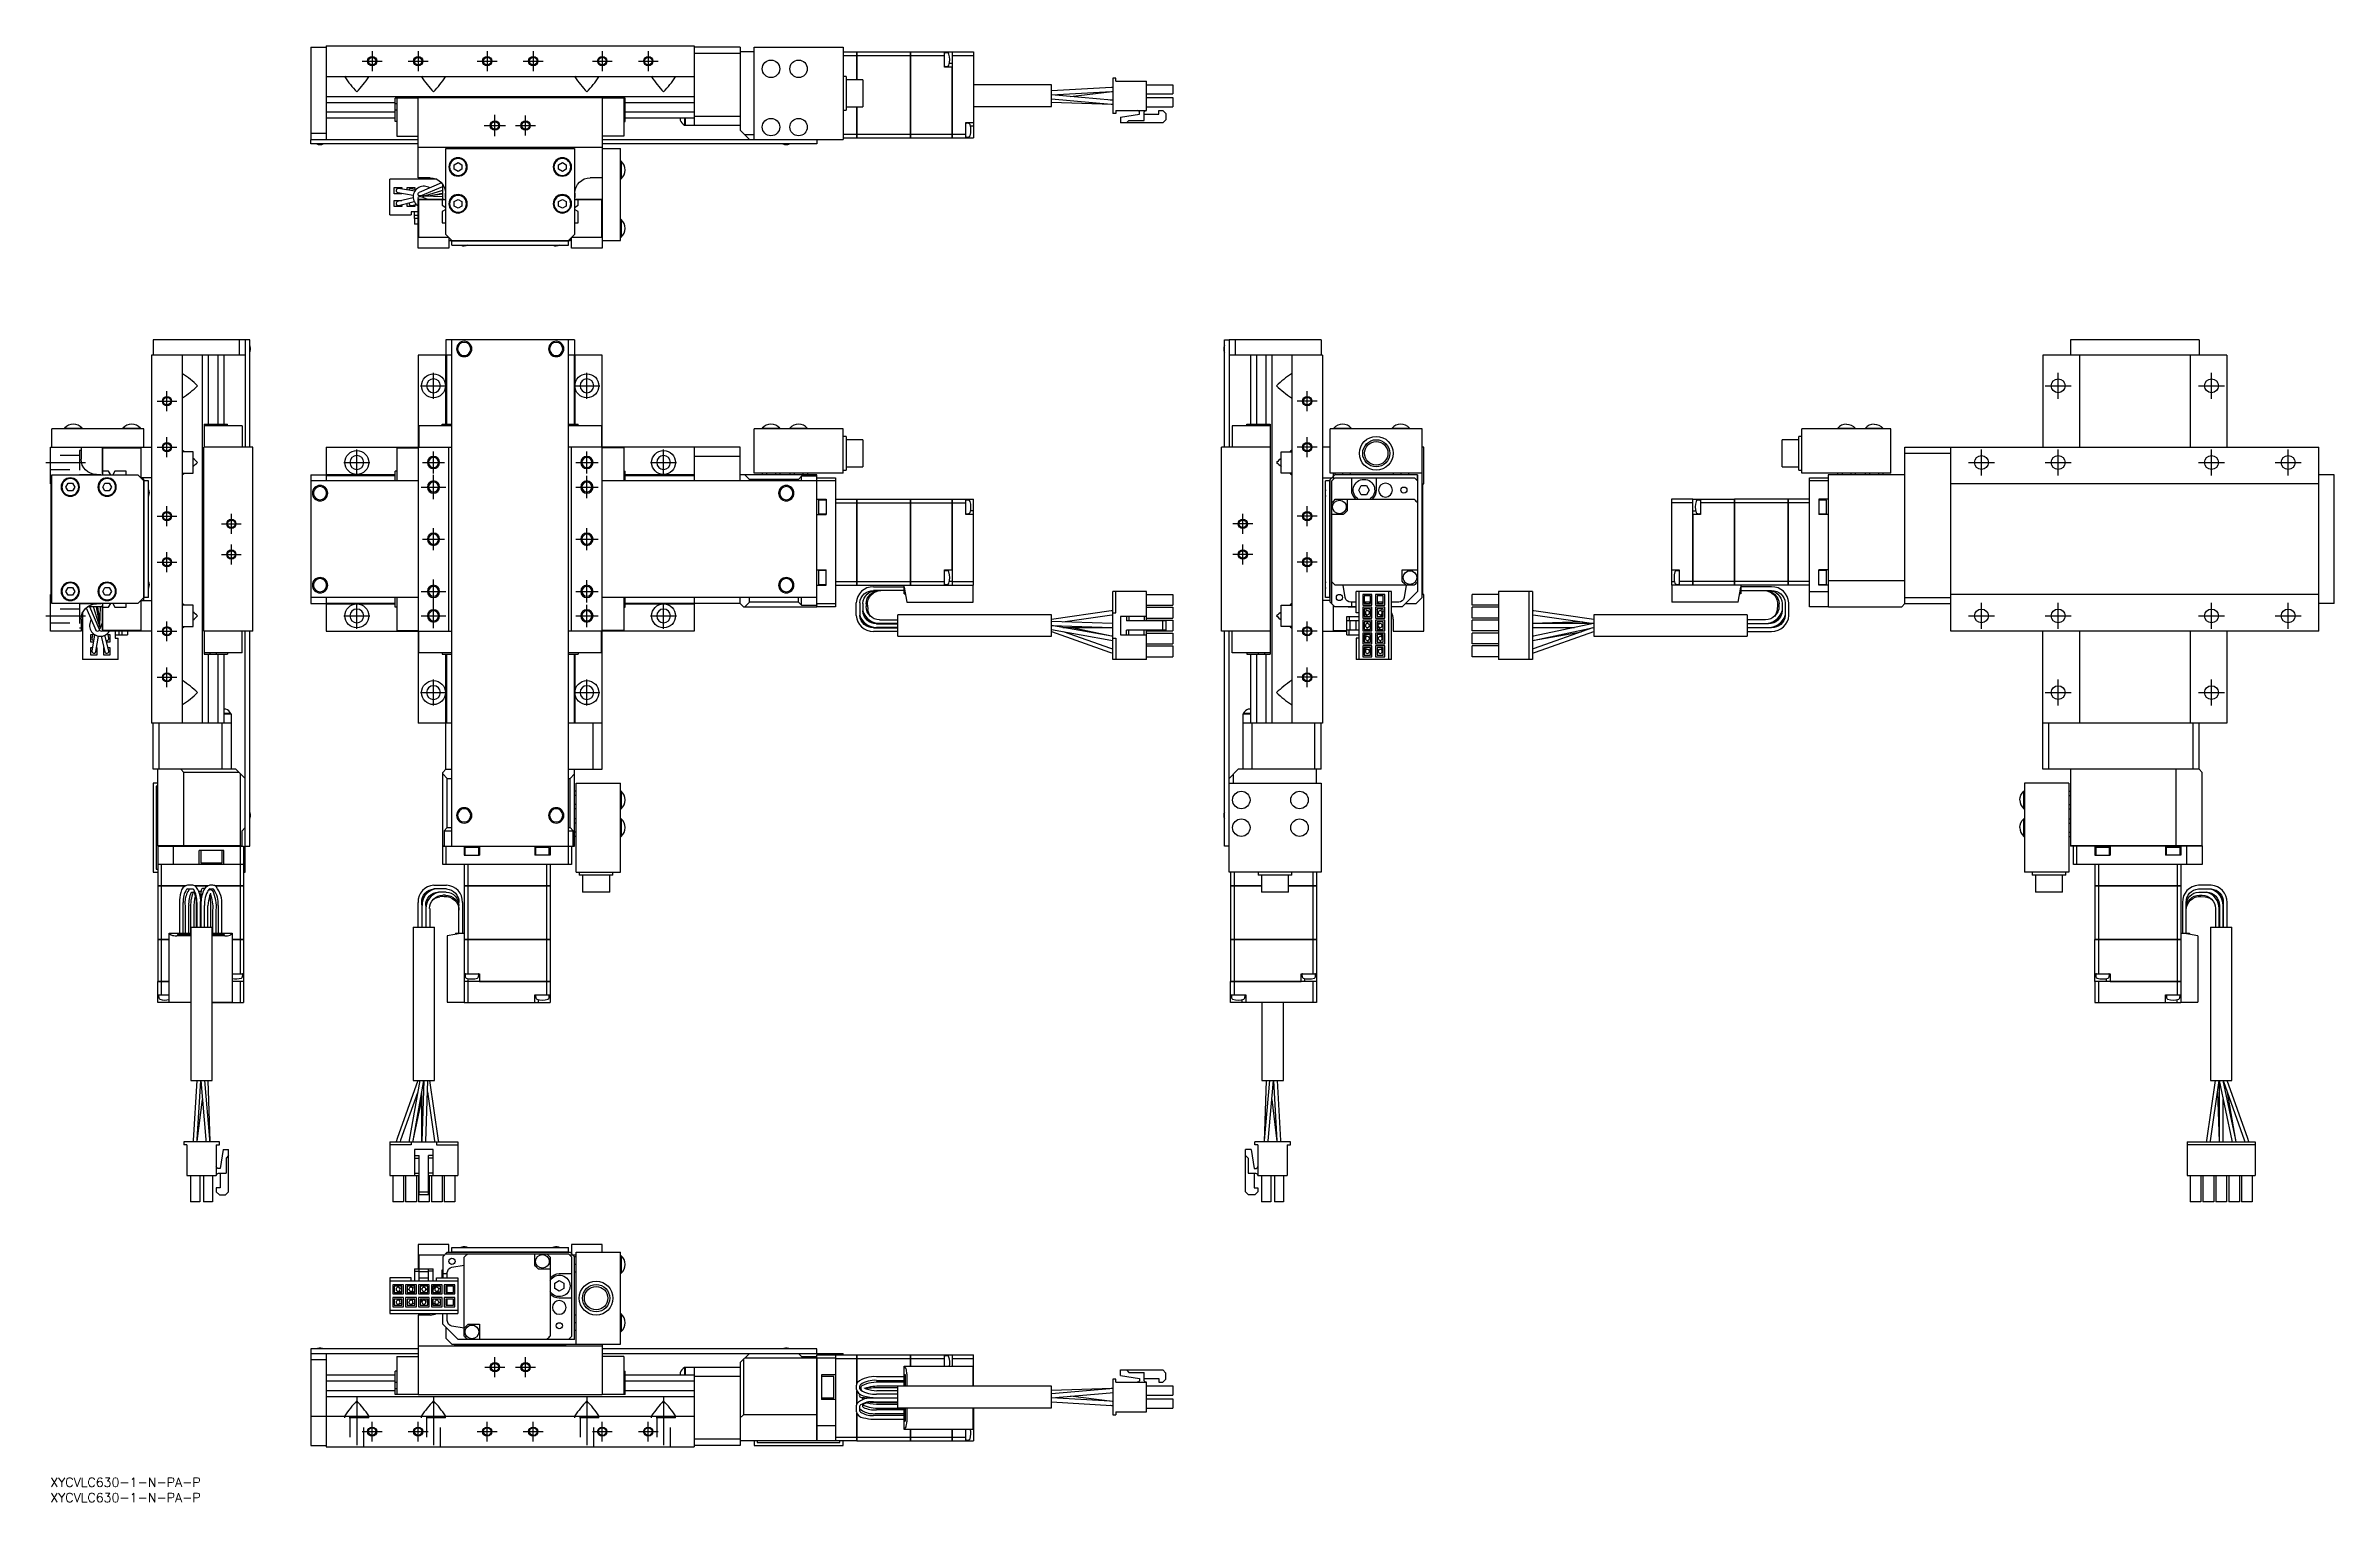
# Model space of a CAD drawing. Extents: x -1 to 744, y -8 to 467.
import ezdxf

# ---------------------------------------------------------------- set-up
doc = ezdxf.new("R2010")
doc.units = 0
doc.header["$LTSCALE"] = 0.5
doc.linetypes.add('CENTER', pattern=[50.8, 31.75, -6.35, 6.35, -6.35])
doc.linetypes.add('DASHED', pattern=[19.05, 12.7, -6.35])
for name, color, linetype in [('MSM_CENTER', 1, 'CENTER'), ('MSM_CONTINUOUS', 7, 'CONTINUOUS'), ('MSM_DASHED', 4, 'DASHED'), ('MSM_NARROW', 5, 'CONTINUOUS'), ('MSM_PART_NUMBER', 7, 'CONTINUOUS')]:
    doc.layers.add(name, color=color, linetype=linetype)
doc.styles.get("Standard").update_dxf_attribs({"font": 'txt.shx', "height": 3, "bigfont": 'bigfont.shx'})

msp = doc.modelspace()

# ---------------------------------------------------------------- texts
at = {"layer": 'MSM_PART_NUMBER'}
for p in [(0, -3), (0, -8)]:
    msp.add_text('XYCVLC630-1-N-PA-P', height=3, dxfattribs=at).set_placement(p)

# ---------------------------------------------------------------- linework, layer by layer
at = {"layer": 'MSM_CENTER'}
for p, q in [((104.9, 464.9), (104.9, 458.44)), ((119.9, 464.9), (119.9, 458.44)), ((142.4, 464.9), (142.4, 458.44)), ((157.4, 464.9), (157.4, 458.44)), ((179.9, 464.9), (179.9, 458.44)), ((194.9, 464.9), (194.9, 458.44)), ((101.67, 461.67), (108.13, 461.67)), ((116.67, 461.67), (123.13, 461.67)), ((139.17, 461.67), (145.63, 461.67)), ((154.17, 461.67), (160.63, 461.67)), ((176.67, 461.67), (183.13, 461.67)), ((191.67, 461.67), (198.13, 461.67)), ((141.4, 440.67), (148.4, 440.67)), ((144.9, 437.17), (144.9, 444.17)), ((151.67, 440.67), (158.13, 440.67)), ((154.9, 437.44), (154.9, 443.9)), ((124.9, 351.61), (124.9, 360.11)), ((174.9, 351.61), (174.9, 360.11)), ((654.49, 351.61), (654.49, 360.11)), ((704.49, 351.61), (704.49, 360.11)), ((34.77, 350.86), (41.23, 350.86)), ((38, 347.64), (38, 354.09)), ((120.65, 355.86), (129.15, 355.86)), ((170.65, 355.86), (179.15, 355.86)), ((412.94, 350.86), (406.48, 350.86)), ((409.71, 347.64), (409.71, 354.09)), ((650.24, 355.86), (658.74, 355.86)), ((700.24, 355.86), (708.74, 355.86)), ((34.77, 335.86), (41.23, 335.86)), ((38, 332.64), (38, 339.09)), ((412.94, 335.86), (406.48, 335.86)), ((409.71, 332.64), (409.71, 339.09)), ((-1.5, 330.86), (11.5, 330.86)), ((95.65, 330.86), (104.15, 330.86)), ((99.9, 326.61), (99.9, 335.11)), ((121.28, 330.86), (128.52, 330.86)), ((124.9, 327.24), (124.9, 334.49)), ((171.28, 330.86), (178.52, 330.86)), ((174.9, 327.24), (174.9, 334.49)), ((195.65, 330.86), (204.15, 330.86)), ((199.9, 326.61), (199.9, 335.11)), ((625.24, 330.86), (633.74, 330.86)), ((629.49, 326.61), (629.49, 335.11)), ((650.24, 330.86), (658.74, 330.86)), ((654.49, 326.61), (654.49, 335.11)), ((700.24, 330.86), (708.74, 330.86)), ((704.49, 326.61), (704.49, 335.11)), ((725.24, 330.86), (733.74, 330.86)), ((729.49, 326.61), (729.49, 335.11)), ((120.9, 322.86), (128.9, 322.86)), ((124.9, 318.86), (124.9, 326.86)), ((171.28, 322.86), (178.52, 322.86)), ((174.9, 319.24), (174.9, 326.49)), ((34.77, 313.36), (41.23, 313.36)), ((38, 310.14), (38, 316.59)), ((59, 307.64), (59, 314.09)), ((388.71, 307.64), (388.71, 314.09)), ((412.94, 313.36), (406.48, 313.36)), ((409.71, 310.14), (409.71, 316.59)), ((55.77, 310.86), (62.23, 310.86)), ((121.28, 305.86), (128.52, 305.86)), ((124.9, 302.24), (124.9, 309.49)), ((171.28, 305.86), (178.52, 305.86)), ((174.9, 302.24), (174.9, 309.49)), ((391.94, 310.86), (385.48, 310.86)), ((38, 295.14), (38, 301.59)), ((55.77, 300.86), (62.23, 300.86)), ((59, 297.64), (59, 304.09)), ((391.94, 300.86), (385.48, 300.86)), ((388.71, 297.64), (388.71, 304.09)), ((409.71, 295.14), (409.71, 301.59)), ((34.77, 298.36), (41.23, 298.36)), ((124.9, 276.86), (124.9, 292.86)), ((174.9, 285.24), (174.9, 292.49)), ((412.94, 298.36), (406.48, 298.36)), ((99.9, 276.61), (99.9, 285.11)), ((120.9, 288.86), (128.9, 288.86)), ((171.28, 288.86), (178.52, 288.86)), ((174.9, 277.24), (174.9, 284.49)), ((199.9, 276.61), (199.9, 285.11)), ((629.49, 276.61), (629.49, 285.11)), ((654.49, 276.61), (654.49, 285.11)), ((704.49, 276.61), (704.49, 285.11)), ((729.49, 276.61), (729.49, 285.11)), ((-1.5, 280.86), (11.5, 280.86)), ((38, 272.64), (38, 279.09)), ((95.65, 280.86), (104.15, 280.86)), ((120.9, 280.86), (128.9, 280.86)), ((171.28, 280.86), (178.52, 280.86)), ((195.65, 280.86), (204.15, 280.86)), ((409.71, 272.64), (409.71, 279.09)), ((625.24, 280.86), (633.74, 280.86)), ((650.24, 280.86), (658.74, 280.86)), ((700.24, 280.86), (708.74, 280.86)), ((725.24, 280.86), (733.74, 280.86)), ((34.77, 275.86), (41.23, 275.86)), ((412.94, 275.86), (406.48, 275.86)), ((38, 257.64), (38, 264.09)), ((409.71, 257.64), (409.71, 264.09)), ((34.77, 260.86), (41.23, 260.86)), ((120.65, 255.86), (129.15, 255.86)), ((124.9, 251.61), (124.9, 260.11)), ((170.65, 255.86), (179.15, 255.86)), ((174.9, 251.61), (174.9, 260.11)), ((412.94, 260.86), (406.48, 260.86)), ((650.24, 255.86), (658.74, 255.86)), ((654.49, 251.61), (654.49, 260.11)), ((700.24, 255.86), (708.74, 255.86)), ((704.49, 251.61), (704.49, 260.11)), ((144.9, 32.77), (144.9, 39.23)), ((154.9, 32.77), (154.9, 39.23)), ((141.67, 36), (148.13, 36)), ((151.67, 36), (158.13, 36)), ((99.9, 26.5), (99.9, 8)), ((124.9, 26.5), (124.9, 8)), ((174.9, 26.5), (174.9, 8)), ((199.9, 26.5), (199.9, 8)), ((101.67, 15), (108.13, 15)), ((104.9, 11.77), (104.9, 18.23)), ((116.67, 15), (123.13, 15)), ((119.9, 11.77), (119.9, 18.23)), ((139.17, 15), (145.63, 15)), ((142.4, 11.77), (142.4, 18.23)), ((154.17, 15), (160.63, 15)), ((157.4, 11.77), (157.4, 18.23)), ((176.67, 15), (183.13, 15)), ((179.9, 11.77), (179.9, 18.23)), ((191.67, 15), (198.13, 15)), ((194.9, 11.77), (194.9, 18.23))]:
    msp.add_line(p, q, dxfattribs=at)
at = {"layer": 'MSM_CONTINUOUS'}
for p, q in [((84.9, 466.17), (89.9, 466.17)), ((84.9, 466.17), (84.9, 436.17)), ((89.9, 466.67), (209.9, 466.67)), ((89.9, 466.67), (89.9, 436.17)), ((209.9, 466.67), (209.9, 440.67)), ((224.9, 466.17), (209.9, 466.17)), ((224.9, 464.17), (209.9, 464.17)), ((224.9, 466.17), (224.9, 439.17)), ((229.4, 464.67), (224.9, 464.67)), ((229.4, 436.17), (229.4, 466.17)), ((229.4, 466.17), (258.4, 466.17)), ((258.4, 466.17), (258.4, 436.17)), ((258.4, 464.67), (262.89, 464.67)), ((258.4, 463.52), (262.89, 463.52)), ((262.89, 455.6), (262.89, 464.67)), ((262.9, 464.67), (262.9, 455.6)), ((262.9, 464.67), (280.39, 464.67)), ((262.9, 463.52), (280.39, 463.52)), ((280.39, 436.67), (280.39, 464.67)), ((280.4, 464.66), (280.39, 464.66)), ((280.4, 463.51), (280.39, 463.51)), ((280.4, 464.67), (280.4, 436.67)), ((280.4, 464.67), (294, 464.67)), ((280.4, 463.52), (291.5, 463.52)), ((291.5, 459.67), (291.5, 464.67)), ((292.48, 464.34), (291.71, 464.4)), ((294, 464.67), (294, 460.92)), ((294.01, 464.67), (294.01, 436.67)), ((294.01, 464.67), (300.9, 464.67)), ((294.01, 463.52), (300.9, 463.52)), ((300.9, 464.67), (300.9, 436.67)), ((89.9, 456.67), (209.9, 456.67)), ((96.16, 456.67), (96, 456.54)), ((103.64, 456.67), (103.8, 456.54)), ((121.16, 456.67), (121, 456.54)), ((128.64, 456.67), (128.8, 456.54)), ((171.16, 456.67), (171, 456.54)), ((178.64, 456.67), (178.8, 456.54)), ((196.16, 456.67), (196, 456.54)), ((203.64, 456.67), (203.8, 456.54)), ((259.4, 456.67), (258.4, 456.67)), ((259.4, 456.67), (259.4, 445.67)), ((264.9, 455.6), (259.4, 455.6)), ((262.9, 455.74), (262.89, 455.72)), ((264.9, 455.6), (264.9, 446.75)), ((294, 459.67), (291.5, 459.67)), ((291.71, 459.94), (292.48, 460.01)), ((294, 460.92), (293.07, 460.92)), ((294, 436.67), (294, 459.67)), ((346.3, 456.17), (346.3, 444.57)), ((347.3, 456.17), (346.3, 456.17)), ((347.3, 455.17), (347.3, 456.17)), ((347.3, 455.17), (357.3, 455.17)), ((357.3, 445.57), (357.3, 455.17)), ((89.9, 450.17), (209.9, 450.17)), ((89.9, 448.21), (112.4, 448.21)), ((119.9, 449.57), (112.4, 449.57)), ((112.4, 441.97), (112.4, 449.57)), ((112.9, 447.7), (112.4, 447.7)), ((112.9, 449.57), (112.9, 437.17)), ((179.9, 449.67), (119.9, 449.67)), ((119.9, 423.67), (119.9, 449.67)), ((179.9, 449.67), (179.9, 400.67)), ((187.4, 449.57), (179.9, 449.57)), ((186.9, 449.57), (186.9, 437.17)), ((186.9, 447.7), (187.4, 447.7)), ((187.4, 441.97), (187.4, 449.57)), ((187.4, 448.21), (209.9, 448.21)), ((326.3, 453.9), (300.9, 453.9)), ((326.3, 446.9), (326.3, 453.9)), ((345.88, 453.1), (326.3, 451.97)), ((326.3, 450.67), (345.95, 451.8)), ((326.3, 449.37), (345.83, 447.66)), ((326.3, 448.27), (346.16, 447.62)), ((345.94, 448.95), (326.32, 450.67)), ((332.52, 450.13), (346.07, 451.79)), ((346.3, 448.94), (345.52, 448.99)), ((345.83, 447.66), (346.3, 447.63)), ((346.3, 453.11), (345.88, 453.1)), ((346.3, 448.93), (345.94, 448.95)), ((345.95, 451.8), (346.3, 451.81)), ((346.16, 447.62), (346.3, 447.62)), ((346.28, 451.81), (346.3, 451.81)), ((357.3, 453.97), (365.9, 453.97)), ((357.3, 450.97), (365.9, 450.97)), ((357.3, 449.77), (365.9, 449.77)), ((365.9, 453.97), (365.9, 450.97)), ((365.9, 449.77), (365.9, 446.77)), ((89.9, 445.13), (112.4, 445.13)), ((89.9, 443.17), (112.4, 443.17)), ((112.9, 445.65), (112.4, 445.65)), ((112.9, 441.97), (112.4, 441.97)), ((186.9, 445.65), (187.4, 445.65)), ((186.9, 441.97), (187.4, 441.97)), ((187.4, 445.13), (209.9, 445.13)), ((187.4, 443.17), (209.9, 443.17)), ((205.25, 443.17), (205.25, 442.46)), ((206.7, 443.17), (206.7, 440.81)), ((206.7, 440.81), (206.9, 440.81)), ((206.9, 443.17), (206.9, 440.67)), ((224.9, 440.67), (206.9, 440.67)), ((224.9, 443.67), (209.9, 443.67)), ((258.4, 445.67), (259.4, 445.67)), ((259.4, 446.75), (264.9, 446.75)), ((262.89, 436.67), (262.89, 446.75)), ((262.89, 445.97), (262.9, 445.95)), ((262.9, 446.75), (262.9, 436.67)), ((298.4, 436.67), (298.4, 441.67)), ((298.4, 441.67), (300.9, 441.67)), ((299.37, 441.34), (298.6, 441.4)), ((300.9, 440.42), (299.96, 440.42)), ((300.9, 446.9), (326.3, 446.9)), ((347.3, 444.57), (346.3, 444.57)), ((347.3, 445.57), (357.3, 445.57)), ((347.3, 445.57), (347.3, 444.57)), ((348.8, 443.37), (355.05, 444.37)), ((348.8, 443.37), (348.8, 441.57)), ((362.6, 441.57), (348.8, 441.57)), ((350.8, 441.57), (351.6, 442.37)), ((351.6, 442.37), (356.55, 442.37)), ((355.05, 444.37), (355.05, 444.82)), ((356.55, 442.37), (356.55, 444.82)), ((356.55, 444.37), (361.3, 444.37)), ((357.3, 446.77), (365.9, 446.77)), ((361.3, 444.37), (361.3, 445.57)), ((361.3, 445.57), (362.6, 445.57)), ((362.6, 445.57), (363.6, 444.57)), ((363.6, 442.57), (362.6, 441.57)), ((363.6, 444.57), (363.6, 442.57)), ((84.9, 438.17), (89.9, 438.17)), ((84.9, 436.17), (119.9, 436.17)), ((84.9, 436.07), (85, 436.17)), ((84.9, 434.67), (84.9, 436.07)), ((119.9, 434.67), (84.9, 434.67)), ((112.9, 437.17), (119.9, 437.17)), ((119.9, 433.67), (179.9, 433.67)), ((128.9, 405.17), (128.9, 433.17)), ((128.9, 433.17), (170.9, 433.17)), ((131.9, 433.67), (131.9, 433.37)), ((131.9, 433.37), (167.9, 433.37)), ((167.9, 433.37), (167.9, 433.67)), ((170.9, 433.17), (170.9, 405.17)), ((186.9, 437.17), (179.9, 437.17)), ((179.9, 436.17), (258.4, 436.17)), ((249.9, 434.67), (179.9, 434.67)), ((179.9, 433.17), (185.9, 433.17)), ((185.9, 403.17), (185.9, 433.17)), ((227.9, 436.17), (224.9, 439.17)), ((229.4, 437.67), (226.4, 437.67)), ((249.8, 436.17), (249.9, 436.07)), ((249.9, 436.07), (249.9, 434.67)), ((258.4, 437.83), (262.89, 437.83)), ((258.4, 436.67), (262.89, 436.67)), ((262.9, 437.83), (280.39, 437.83)), ((262.9, 436.67), (280.39, 436.67)), ((280.4, 437.83), (280.39, 437.83)), ((280.4, 436.68), (280.39, 436.68)), ((280.4, 437.83), (294, 437.83)), ((280.4, 436.67), (294, 436.67)), ((294.01, 437.83), (298.4, 437.83)), ((294.01, 436.67), (300.9, 436.67)), ((298.6, 436.94), (299.37, 437.01)), ((131.65, 427.89), (132.9, 428.61)), ((131.65, 426.45), (131.65, 427.89)), ((132.9, 425.73), (131.65, 426.45)), ((132.9, 428.61), (134.15, 427.89)), ((134.15, 426.45), (132.9, 425.73)), ((134.15, 427.89), (134.15, 426.45)), ((165.65, 427.89), (166.9, 428.61)), ((165.65, 426.45), (165.65, 427.89)), ((166.9, 425.73), (165.65, 426.45)), ((166.9, 428.61), (168.15, 427.89)), ((168.15, 426.45), (166.9, 425.73)), ((168.15, 427.89), (168.15, 426.45)), ((186.06, 429.02), (185.9, 429.02)), ((186.06, 429.02), (186.06, 423.32)), ((110.65, 411.57), (110.65, 423.17)), ((125.98, 423.17), (110.65, 423.17)), ((112.1, 420.47), (114.6, 420.47)), ((112.1, 418.47), (112.1, 420.47)), ((114.6, 418.47), (112.1, 418.47)), ((113.24, 418.83), (118.3, 418.01)), ((118.77, 419.25), (113.45, 420.11)), ((114.6, 420.47), (114.6, 419.93)), ((114.6, 418.61), (114.6, 418.47)), ((116.3, 420.47), (118.8, 420.47)), ((116.3, 419.65), (116.3, 420.47)), ((119.12, 419.71), (117.72, 420.1)), ((118.8, 420.47), (118.8, 419.8)), ((123.8, 423.67), (119.9, 423.67)), ((127.54, 421.99), (120.21, 418.87)), ((120.68, 417.77), (127.9, 420.83)), ((121.93, 417.75), (127.9, 419.66)), ((127.9, 418.33), (122.96, 417.62)), ((123.16, 417.73), (127.9, 418.64)), ((127.2, 418.47), (127.01, 418.47)), ((127.2, 418.51), (127.2, 418.47)), ((127.9, 416.67), (127.9, 421.53)), ((127.9, 421.53), (127.9, 421.53)), ((128.8, 417.17), (128.8, 418.67)), ((171, 418.67), (171, 417.17)), ((179.9, 423.67), (176, 423.67)), ((185.9, 423.32), (186.06, 423.32)), ((110.65, 411.57), (117.65, 411.57)), ((112.1, 416.27), (114.6, 416.27)), ((112.1, 414.27), (112.1, 416.27)), ((114.6, 414.27), (112.1, 414.27)), ((118.26, 417.15), (113.19, 415.9)), ((113.5, 414.64), (118.59, 415.89)), ((114.6, 416.27), (114.6, 416.25)), ((114.6, 414.91), (114.6, 414.27)), ((116.3, 414.27), (116.3, 415.33)), ((118.8, 414.27), (116.3, 414.27)), ((119.9, 412.57), (117.65, 412.57)), ((117.65, 412.57), (117.65, 411.57)), ((117.67, 414.63), (119.27, 414.93)), ((118.75, 410.37), (118.75, 412.57)), ((119.9, 411.37), (118.75, 411.37)), ((118.75, 410.37), (118.75, 408.57)), ((119.9, 410.37), (118.75, 410.37)), ((118.8, 414.84), (118.8, 414.27)), ((119.9, 400.67), (119.9, 416.67)), ((119.9, 416.67), (128.5, 416.67)), ((120.1, 404.17), (120.1, 416.57)), ((120.1, 416.57), (128.9, 416.57)), ((122.81, 416.67), (120.68, 417.57)), ((127.9, 417.49), (121.76, 417.62)), ((127.7, 416.57), (127.7, 414.7)), ((127.7, 414.7), (128.89, 414.01)), ((128.89, 413.34), (127.7, 412.65)), ((127.7, 412.65), (127.7, 408.97)), ((128.5, 416.67), (128.5, 416.57)), ((128.9, 417.17), (128.8, 417.17)), ((131.65, 415.89), (132.9, 416.61)), ((131.65, 414.45), (131.65, 415.89)), ((132.9, 413.73), (131.65, 414.45)), ((132.9, 416.61), (134.15, 415.89)), ((134.15, 414.45), (132.9, 413.73)), ((134.15, 415.89), (134.15, 414.45)), ((165.65, 415.89), (166.9, 416.61)), ((165.65, 414.45), (165.65, 415.89)), ((166.9, 413.73), (165.65, 414.45)), ((166.9, 416.61), (168.15, 415.89)), ((168.15, 414.45), (166.9, 413.73)), ((168.15, 415.89), (168.15, 414.45)), ((171, 417.17), (170.9, 417.17)), ((170.9, 416.57), (179.7, 416.57)), ((170.9, 414.01), (172.1, 414.7)), ((172.1, 412.65), (170.9, 413.34)), ((171.3, 416.67), (179.9, 416.67)), ((171.3, 416.57), (171.3, 416.67)), ((172.1, 414.7), (172.1, 416.57)), ((172.1, 408.97), (172.1, 412.65)), ((179.7, 416.57), (179.7, 404.17)), ((119.9, 408.57), (118.75, 408.57)), ((129.9, 404.17), (120.1, 404.17)), ((127.7, 408.97), (128.9, 408.97)), ((130.9, 403.17), (128.9, 405.17)), ((129.9, 403.97), (129.9, 400.67)), ((130.1, 403.97), (129.9, 403.97)), ((129.9, 403.17), (169.4, 403.17)), ((130.9, 401.67), (130.9, 403.17)), ((130.9, 403.07), (168.9, 403.07)), ((170.9, 405.17), (168.9, 403.17)), ((168.9, 401.67), (168.9, 403.17)), ((169.4, 403.17), (169.9, 403.67)), ((169.9, 403.97), (169.7, 403.97)), ((179.7, 404.17), (169.9, 404.17)), ((169.9, 400.67), (169.9, 403.97)), ((170.9, 408.97), (172.1, 408.97)), ((179.9, 403.17), (185.9, 403.17)), ((186.06, 410.02), (185.9, 410.02)), ((185.9, 404.32), (186.06, 404.32)), ((186.06, 410.02), (186.06, 404.32)), ((129.9, 400.67), (119.9, 400.67)), ((130.9, 401.67), (168.9, 401.67)), ((179.9, 400.67), (169.9, 400.67)), ((33, 365.86), (33, 245.86)), ((63.5, 365.86), (33, 365.86)), ((33.5, 370.86), (33.5, 365.86)), ((63.5, 370.86), (33.5, 370.86)), ((43, 365.86), (43, 245.86)), ((49.5, 365.86), (49.5, 245.86)), ((51.46, 365.86), (51.46, 343.36)), ((54.54, 365.86), (54.54, 343.36)), ((56.5, 365.86), (56.5, 343.36)), ((61.5, 370.86), (61.5, 365.86)), ((63.5, 370.86), (63.5, 335.86)), ((63.6, 370.86), (63.5, 370.76)), ((65, 370.86), (63.6, 370.86)), ((65, 335.86), (65, 370.86)), ((119.9, 365.86), (119.9, 245.86)), ((130.9, 365.86), (119.9, 365.86)), ((128.8, 365.86), (128.8, 343.36)), ((128.9, 370.86), (128.9, 365.86)), ((170.9, 370.86), (128.9, 370.86)), ((129.1, 365.86), (129.1, 343.36)), ((130.9, 205.86), (130.9, 370.86)), ((168.9, 199.86), (168.9, 370.86)), ((179.9, 365.86), (168.9, 365.86)), ((170.7, 365.86), (170.7, 343.36)), ((170.9, 370.86), (170.9, 365.86)), ((171, 365.86), (171, 343.36)), ((179.9, 230.86), (179.9, 365.86)), ((382.71, 335.86), (382.71, 370.86)), ((382.71, 370.86), (384.11, 370.86)), ((384.11, 370.86), (384.21, 370.76)), ((414.21, 370.86), (384.21, 370.86)), ((384.21, 370.86), (384.21, 335.86)), ((414.71, 365.86), (384.21, 365.86)), ((386.21, 370.86), (386.21, 365.86)), ((391.21, 365.86), (391.21, 343.36)), ((393.17, 365.86), (393.17, 343.36)), ((396.25, 365.86), (396.25, 343.36)), ((398.21, 365.86), (398.21, 245.86)), ((404.71, 365.86), (404.71, 245.86)), ((414.21, 370.86), (414.21, 365.86)), ((414.71, 365.86), (414.71, 245.86)), ((709.49, 365.86), (649.49, 365.86)), ((649.49, 365.86), (649.49, 335.86)), ((658.49, 370.86), (658.49, 365.86)), ((700.49, 370.86), (658.49, 370.86)), ((661.49, 365.86), (661.49, 335.86)), ((697.49, 365.86), (697.49, 335.86)), ((700.49, 370.86), (700.49, 365.86)), ((709.49, 365.86), (709.49, 335.86)), ((43, 359.61), (43.13, 359.76)), ((404.71, 359.61), (404.58, 359.76)), ((43, 352.12), (43.13, 351.96)), ((404.71, 352.12), (404.58, 351.96)), ((50.1, 343.36), (50.1, 335.86)), ((50.1, 343.36), (57.7, 343.36)), ((51.98, 342.86), (51.98, 343.36)), ((54.03, 342.86), (54.03, 343.36)), ((57.7, 342.86), (57.7, 343.36)), ((127.7, 342.86), (127.7, 343.36)), ((127.7, 343.36), (130.9, 343.36)), ((168.9, 343.36), (172.1, 343.36)), ((172.1, 342.86), (172.1, 343.36)), ((390.01, 342.86), (390.01, 343.36)), ((390.01, 343.36), (397.61, 343.36)), ((393.69, 342.86), (393.69, 343.36)), ((395.74, 342.86), (395.74, 343.36)), ((397.61, 343.36), (397.61, 335.86)), ((0, 323.86), (0, 335.86)), ((0, 335.86), (33, 335.86)), ((0.5, 335.86), (0.5, 341.86)), ((30.5, 341.86), (0.5, 341.86)), ((4.65, 342.02), (10.35, 342.02)), ((4.65, 342.02), (4.65, 341.86)), ((10, 335.86), (10, 331.96)), ((10.35, 341.86), (10.35, 342.02)), ((17, 327.26), (17, 335.86)), ((23.65, 342.02), (29.35, 342.02)), ((23.65, 342.02), (23.65, 341.86)), ((29.35, 341.86), (29.35, 342.02)), ((30.5, 335.86), (30.5, 341.86)), ((50, 275.86), (50, 335.86)), ((66, 335.86), (50, 335.86)), ((62.5, 342.86), (50.1, 342.86)), ((62.5, 342.86), (62.5, 335.86)), ((66, 275.86), (66, 335.86)), ((89.9, 335.86), (89.9, 324.86)), ((89.9, 335.86), (130.9, 335.86)), ((130.9, 342.86), (120.1, 342.86)), ((120.1, 342.86), (120.1, 335.86)), ((129.9, 275.86), (129.9, 335.86)), ((179.7, 342.86), (168.9, 342.86)), ((224.9, 335.86), (168.9, 335.86)), ((169.9, 275.86), (169.9, 335.86)), ((179.7, 342.86), (179.7, 335.86)), ((209.9, 335.86), (209.9, 324.86)), ((224.9, 324.86), (224.9, 335.86)), ((258.4, 341.86), (229.4, 341.86)), ((229.4, 327.36), (229.4, 341.86)), ((232.05, 342.02), (237.75, 342.02)), ((232.05, 342.02), (232.05, 341.86)), ((237.75, 341.86), (237.75, 342.02)), ((241.05, 342.02), (246.75, 342.02)), ((241.05, 342.02), (241.05, 341.86)), ((246.75, 341.86), (246.75, 342.02)), ((258.4, 327.36), (258.4, 341.86)), ((259.4, 339.36), (258.4, 339.36)), ((259.4, 339.36), (259.4, 328.36)), ((264.9, 338.29), (259.4, 338.29)), ((264.9, 338.29), (264.9, 329.44)), ((381.71, 275.86), (381.71, 335.86)), ((397.71, 335.86), (381.71, 335.86)), ((397.61, 342.86), (385.21, 342.86)), ((385.21, 342.86), (385.21, 335.86)), ((397.71, 275.86), (397.71, 335.86)), ((417.21, 335.86), (414.71, 335.86)), ((447.21, 341.86), (417.21, 341.86)), ((417.21, 327.36), (417.21, 341.86)), ((418.36, 342.02), (424.06, 342.02)), ((418.36, 342.02), (418.36, 341.86)), ((424.06, 341.86), (424.06, 342.02)), ((437.36, 342.02), (443.06, 342.02)), ((437.36, 342.02), (437.36, 341.86)), ((443.06, 341.86), (443.06, 342.02)), ((447.21, 286.86), (447.21, 341.86)), ((447.71, 335.86), (447.21, 335.86)), ((447.71, 323.86), (447.71, 335.86)), ((564.49, 329.44), (564.49, 338.29)), ((569.99, 338.29), (564.49, 338.29)), ((569.99, 328.36), (569.99, 339.36)), ((570.99, 339.36), (569.99, 339.36)), ((570.99, 327.36), (570.99, 341.86)), ((599.99, 341.86), (570.99, 341.86)), ((582.64, 342.02), (588.34, 342.02)), ((582.64, 342.02), (582.64, 341.86)), ((588.34, 341.86), (588.34, 342.02)), ((591.64, 342.02), (597.34, 342.02)), ((591.64, 342.02), (591.64, 341.86)), ((597.34, 341.86), (597.34, 342.02)), ((599.99, 327.36), (599.99, 341.86)), ((604.49, 335.86), (739.49, 335.86)), ((604.49, 284.86), (604.49, 335.86)), ((619.49, 275.86), (619.49, 335.86)), ((739.49, 275.86), (739.49, 335.86)), ((17.1, 326.86), (17.1, 335.66)), ((17.1, 335.66), (29.5, 335.66)), ((29.5, 335.66), (29.5, 325.86)), ((43, 334.61), (43.13, 334.76)), ((46.5, 334.36), (43, 334.36)), ((46.5, 327.36), (46.5, 334.36)), ((112.9, 335.66), (112.9, 324.86)), ((112.9, 335.66), (119.9, 335.66)), ((186.9, 335.66), (179.9, 335.66)), ((186.9, 335.66), (186.9, 324.86)), ((224.9, 332.86), (209.9, 332.86)), ((258.4, 328.36), (259.4, 328.36)), ((259.4, 329.44), (264.9, 329.44)), ((401.21, 334.36), (404.71, 334.36)), ((401.21, 327.36), (401.21, 334.36)), ((404.71, 334.61), (404.58, 334.76)), ((564.49, 329.44), (569.99, 329.44)), ((569.99, 328.36), (570.99, 328.36)), ((604.49, 333.86), (619.49, 333.86)), ((0.3, 323.86), (0, 323.86)), ((0.3, 287.86), (0.3, 323.86)), ((0.5, 284.86), (0.5, 326.86)), ((0.5, 326.86), (28.5, 326.86)), ((5.06, 322.86), (5.78, 324.11)), ((5.78, 321.61), (5.06, 322.86)), ((5.78, 324.11), (7.22, 324.11)), ((7.22, 321.61), (5.78, 321.61)), ((7.22, 324.11), (7.94, 322.86)), ((7.94, 322.86), (7.22, 321.61)), ((15, 326.96), (16.5, 326.96)), ((16.5, 326.96), (16.5, 326.86)), ((17.1, 327.26), (17, 327.26)), ((17.06, 322.86), (17.78, 324.11)), ((17.78, 321.61), (17.06, 322.86)), ((18.98, 328.06), (17.1, 328.06)), ((17.78, 324.11), (19.22, 324.11)), ((19.22, 321.61), (17.78, 321.61)), ((19.66, 326.87), (18.98, 328.06)), ((19.22, 324.11), (19.94, 322.86)), ((19.94, 322.86), (19.22, 321.61)), ((21.03, 328.06), (20.34, 326.87)), ((24.7, 328.06), (21.03, 328.06)), ((24.7, 326.86), (24.7, 328.06)), ((28.5, 326.86), (30.5, 324.86)), ((33, 325.86), (29.7, 325.86)), ((29.7, 325.86), (29.7, 325.66)), ((30.5, 325.36), (30, 325.86)), ((30.5, 285.86), (30.5, 325.36)), ((32, 324.86), (30.5, 324.86)), ((30.6, 286.86), (30.6, 324.86)), ((32, 286.86), (32, 324.86)), ((43, 327.36), (46.5, 327.36)), ((43, 327.12), (43.13, 326.96)), ((84.9, 326.86), (89.9, 326.86)), ((84.9, 326.86), (84.9, 284.86)), ((119.9, 324.86), (84.9, 324.86)), ((89.9, 326.96), (112.4, 326.96)), ((89.9, 326.66), (112.4, 326.66)), ((112.4, 324.86), (112.4, 328.06)), ((112.9, 328.06), (112.4, 328.06)), ((255.9, 324.86), (179.9, 324.86)), ((186.9, 328.06), (187.4, 328.06)), ((187.4, 324.86), (187.4, 328.06)), ((187.4, 326.96), (209.9, 326.96)), ((187.4, 326.66), (209.9, 326.66)), ((249.9, 326.86), (224.9, 326.86)), ((227.9, 325.36), (226.4, 326.86)), ((243.9, 325.36), (227.9, 325.36)), ((227.9, 324.86), (227.9, 325.36)), ((258.4, 327.36), (229.4, 327.36)), ((232.01, 327.36), (232.01, 326.86)), ((233.45, 327.36), (233.45, 326.86)), ((236.34, 327.36), (236.34, 326.86)), ((237.78, 327.36), (237.78, 326.86)), ((241.01, 327.36), (241.01, 326.86)), ((242.45, 327.36), (242.45, 326.86)), ((244.9, 326.36), (243.9, 325.36)), ((243.9, 324.86), (243.9, 325.36)), ((249.9, 326.36), (244.9, 326.36)), ((244.9, 324.86), (244.9, 326.36)), ((245.34, 327.36), (245.34, 326.86)), ((246.78, 327.36), (246.78, 326.86)), ((249.9, 283.86), (249.9, 326.86)), ((249.9, 325.86), (255.9, 325.86)), ((255.9, 325.86), (255.9, 283.86)), ((404.71, 327.36), (401.21, 327.36)), ((404.71, 327.12), (404.58, 326.96)), ((414.71, 325.86), (417.71, 325.86)), ((417.21, 324.86), (415.71, 324.86)), ((415.71, 286.86), (415.71, 324.86)), ((417.11, 286.86), (417.11, 324.86)), ((447.21, 327.36), (417.21, 327.36)), ((418.71, 326.86), (417.21, 325.36)), ((417.21, 285.36), (417.21, 325.36)), ((418.71, 325.86), (417.71, 324.86)), ((417.71, 317.76), (417.71, 324.86)), ((418.21, 327.36), (418.21, 325.36)), ((418.71, 327.36), (418.71, 326.86)), ((445.71, 326.86), (418.71, 326.86)), ((418.71, 325.86), (444.71, 325.86)), ((421.21, 327.36), (421.21, 326.86)), ((423.71, 327.36), (423.71, 326.86)), ((424.21, 321.86), (424.21, 325.86)), ((426.48, 321.86), (427.34, 323.36)), ((427.34, 320.36), (426.48, 321.86)), ((427.34, 323.36), (429.08, 323.36)), ((429.08, 323.36), (429.94, 321.86)), ((429.94, 321.86), (429.08, 320.36)), ((432.21, 325.86), (432.21, 321.86)), ((437.71, 327.36), (437.71, 326.86)), ((440.21, 327.36), (440.21, 326.86)), ((442.71, 327.36), (442.71, 326.86)), ((445.71, 324.86), (444.71, 325.86)), ((445.61, 324.96), (445.61, 326.86)), ((445.71, 326.86), (445.71, 317.75)), ((447.41, 323.86), (447.71, 323.86)), ((447.41, 287.86), (447.41, 323.86)), ((599.99, 327.36), (570.99, 327.36)), ((573.49, 325.86), (579.49, 325.86)), ((573.49, 283.86), (573.49, 325.86)), ((579.49, 324.86), (573.49, 324.86)), ((604.49, 326.86), (579.49, 326.86)), ((579.49, 326.86), (579.49, 283.86)), ((579.59, 292.36), (579.59, 326.86)), ((582.6, 327.36), (582.6, 326.86)), ((584.05, 327.36), (584.05, 326.86)), ((586.93, 327.36), (586.93, 326.86)), ((588.38, 327.36), (588.38, 326.86)), ((591.6, 327.36), (591.6, 326.86)), ((593.05, 327.36), (593.05, 326.86)), ((595.93, 327.36), (595.93, 326.86)), ((597.38, 327.36), (597.38, 326.86)), ((739.49, 323.86), (619.49, 323.86)), ((744.49, 326.86), (739.49, 326.86)), ((744.49, 284.86), (744.49, 326.86)), ((249.9, 318.86), (252.9, 318.86)), ((249.9, 313.86), (252.9, 313.86)), ((250.4, 318.61), (250.4, 314.11)), ((252.9, 318.61), (250.4, 318.61)), ((250.4, 314.11), (252.9, 314.11)), ((252.9, 318.86), (252.9, 313.86)), ((255.9, 318.86), (262.89, 318.86)), ((255.9, 317.71), (262.89, 317.71)), ((262.89, 290.86), (262.89, 318.86)), ((262.9, 318.86), (280.39, 318.86)), ((262.9, 318.86), (262.9, 290.86)), ((262.9, 317.71), (280.39, 317.71)), ((280.39, 290.86), (280.39, 318.86)), ((280.4, 318.85), (280.39, 318.85)), ((280.4, 317.71), (280.39, 317.71)), ((280.4, 318.86), (294, 318.86)), ((280.4, 318.86), (280.4, 290.86)), ((280.4, 317.71), (294, 317.71)), ((294, 295.86), (294, 318.86)), ((294.01, 318.86), (294.01, 290.86)), ((294.01, 318.86), (300.9, 318.86)), ((294.01, 317.71), (298.4, 317.71)), ((298.4, 313.86), (298.4, 318.86)), ((300.9, 313.86), (298.4, 313.86)), ((299.37, 318.53), (298.6, 318.6)), ((298.6, 314.13), (299.37, 314.2)), ((300.9, 315.11), (299.96, 315.11)), ((300.9, 290.86), (300.9, 318.86)), ((417.71, 292.02), (417.71, 317.71)), ((421.46, 313.86), (417.71, 313.86)), ((418.86, 318.86), (444.56, 318.86)), ((422.71, 318.86), (422.71, 315.11)), ((429.08, 320.36), (427.34, 320.36)), ((445.71, 317.71), (445.71, 292.02)), ((535.38, 318.86), (528.49, 318.86)), ((528.49, 318.86), (528.49, 290.86)), ((535.38, 317.71), (528.49, 317.71)), ((535.38, 290.86), (535.38, 318.86)), ((535.39, 318.86), (548.99, 318.86)), ((535.39, 315.11), (536.32, 315.11)), ((537.89, 313.86), (535.39, 313.86)), ((535.39, 313.86), (535.39, 290.86)), ((537.67, 318.6), (536.91, 318.53)), ((536.91, 314.2), (537.67, 314.13)), ((537.89, 318.86), (537.89, 313.86)), ((548.99, 317.71), (537.89, 317.71)), ((548.99, 290.86), (548.99, 318.86)), ((548.99, 318.85), (549, 318.85)), ((548.99, 317.7), (549, 317.7)), ((549, 318.86), (549, 290.86)), ((566.49, 318.86), (549, 318.86)), ((566.49, 317.71), (549, 317.71)), ((566.49, 290.86), (566.49, 318.86)), ((566.5, 318.86), (566.5, 290.86)), ((573.49, 318.86), (566.5, 318.86)), ((573.49, 317.71), (566.5, 317.71)), ((579.49, 318.86), (576.49, 318.86)), ((576.49, 318.86), (576.49, 313.86)), ((578.99, 318.61), (576.49, 318.61)), ((576.49, 314.11), (578.99, 314.11)), ((579.49, 313.86), (576.49, 313.86)), ((578.99, 314.11), (578.99, 318.61)), ((249.9, 295.86), (252.9, 295.86)), ((250.4, 295.61), (250.4, 291.11)), ((252.9, 295.61), (250.4, 295.61)), ((250.4, 291.11), (252.9, 291.11)), ((252.9, 290.86), (252.9, 295.86)), ((255.9, 292.02), (262.89, 292.02)), ((262.9, 292.02), (280.39, 292.02)), ((280.4, 292.02), (280.39, 292.02)), ((280.4, 292.02), (291.5, 292.02)), ((291.5, 295.86), (294, 295.86)), ((291.5, 290.86), (291.5, 295.86)), ((292.48, 295.53), (291.71, 295.6)), ((291.71, 291.13), (292.48, 291.2)), ((294, 292.11), (293.07, 292.11)), ((294.01, 292.02), (300.9, 292.02)), ((417.71, 284.86), (417.71, 291.97)), ((440.71, 295.86), (445.71, 295.86)), ((440.71, 292.11), (440.71, 295.86)), ((445.71, 291.97), (445.71, 288.86)), ((528.49, 295.86), (530.99, 295.86)), ((528.49, 292.11), (529.43, 292.11)), ((530.78, 295.6), (530.02, 295.53)), ((530.02, 291.2), (530.78, 291.13)), ((530.99, 295.86), (530.99, 290.86)), ((535.38, 292.02), (530.99, 292.02)), ((548.99, 292.02), (535.39, 292.02)), ((548.99, 292.02), (549, 292.02)), ((566.49, 292.02), (549, 292.02)), ((573.49, 292.02), (566.5, 292.02)), ((579.49, 295.86), (576.49, 295.86)), ((576.49, 290.86), (576.49, 295.86)), ((578.99, 295.61), (576.49, 295.61)), ((576.49, 291.11), (578.99, 291.11)), ((578.99, 291.11), (578.99, 295.61)), ((579.49, 292.39), (579.58, 292.35)), ((579.58, 292.35), (579.59, 292.36)), ((579.58, 283.88), (579.58, 292.35)), ((579.59, 292.36), (604.49, 292.36)), ((0, 275.86), (0, 287.86)), ((0, 287.86), (0.3, 287.86)), ((28.5, 284.86), (0.5, 284.86)), ((5.06, 288.86), (5.78, 290.11)), ((5.78, 287.61), (5.06, 288.86)), ((5.78, 290.11), (7.22, 290.11)), ((7.22, 287.61), (5.78, 287.61)), ((7.22, 290.11), (7.94, 288.86)), ((7.94, 288.86), (7.22, 287.61)), ((11.69, 283.51), (14.8, 276.18)), ((17, 283.86), (12.14, 283.86)), ((12.14, 283.86), (12.14, 283.86)), ((15.9, 276.65), (12.84, 283.86)), ((15.92, 277.9), (14.01, 283.86)), ((16.5, 284.76), (15, 284.76)), ((15.94, 279.13), (15.03, 283.86)), ((15.34, 283.86), (16.06, 278.93)), ((16.18, 283.86), (16.05, 277.73)), ((16.5, 284.86), (16.5, 284.76)), ((17, 275.86), (17, 284.46)), ((17, 284.46), (17.1, 284.46)), ((17.06, 288.86), (17.78, 290.11)), ((17.78, 287.61), (17.06, 288.86)), ((17.1, 276.06), (17.1, 284.86)), ((17.1, 283.66), (18.98, 283.66)), ((17.78, 290.11), (19.22, 290.11)), ((19.22, 287.61), (17.78, 287.61)), ((18.98, 283.66), (19.66, 284.86)), ((19.22, 290.11), (19.94, 288.86)), ((19.94, 288.86), (19.22, 287.61)), ((20.34, 284.86), (21.03, 283.66)), ((21.03, 283.66), (24.7, 283.66)), ((24.7, 283.66), (24.7, 284.86)), ((30.5, 286.86), (28.5, 284.86)), ((29.5, 285.86), (29.5, 276.06)), ((29.7, 286.06), (29.7, 285.86)), ((29.7, 285.86), (33, 285.86)), ((32, 286.86), (30.5, 286.86)), ((43, 284.61), (43.13, 284.76)), ((46.5, 284.36), (43, 284.36)), ((46.5, 277.36), (46.5, 284.36)), ((119.9, 286.86), (84.9, 286.86)), ((84.9, 284.86), (89.9, 284.86)), ((89.9, 286.86), (89.9, 275.86)), ((89.9, 285.06), (112.4, 285.06)), ((89.9, 284.76), (112.4, 284.76)), ((112.4, 283.66), (112.4, 286.86)), ((112.9, 283.66), (112.4, 283.66)), ((112.9, 286.86), (112.9, 276.06)), ((249.9, 286.86), (179.9, 286.86)), ((186.9, 286.86), (186.9, 276.06)), ((186.9, 283.66), (187.4, 283.66)), ((187.4, 283.66), (187.4, 286.86)), ((187.4, 285.06), (209.9, 285.06)), ((187.4, 284.76), (209.9, 284.76)), ((209.9, 286.86), (209.9, 275.86)), ((224.9, 284.86), (209.9, 284.86)), ((224.9, 284.86), (224.9, 286.86)), ((224.9, 284.86), (225.9, 283.86)), ((225.9, 283.86), (249.8, 283.86)), ((226.4, 283.86), (227.9, 285.36)), ((227.9, 285.36), (227.9, 286.86)), ((243.9, 285.36), (227.9, 285.36)), ((243.9, 285.36), (243.9, 286.86)), ((243.9, 285.36), (244.9, 284.36)), ((244.9, 284.36), (244.9, 286.86)), ((244.9, 284.36), (249.81, 284.36)), ((249.81, 283.87), (249.8, 283.86)), ((249.9, 284.49), (249.81, 284.36)), ((249.81, 283.87), (249.81, 284.36)), ((249.81, 283.87), (249.9, 283.96)), ((249.9, 290.86), (252.9, 290.86)), ((249.9, 284.86), (255.9, 284.86)), ((255.9, 283.86), (249.9, 283.86)), ((255.9, 290.86), (262.89, 290.86)), ((262.7, 281.02), (262.7, 285.11)), ((262.9, 290.86), (300.9, 290.86)), ((263.9, 285.11), (263.9, 281.02)), ((264.9, 284.95), (264.9, 282.48)), ((265.9, 284.8), (265.9, 283.93)), ((266.37, 284.35), (266.49, 282.96)), ((268.3, 290.31), (278.3, 290.31)), ((278.3, 289.11), (268.3, 289.11)), ((270.78, 289.11), (270.54, 289.11)), ((278.3, 288.06), (278.3, 290.86)), ((278.3, 290.26), (279.16, 285.36)), ((278.3, 288.06), (278.69, 288.06)), ((279.16, 285.36), (300.8, 285.36)), ((280.4, 290.87), (280.39, 290.87)), ((294, 290.86), (294, 290.87)), ((300.8, 285.36), (300.8, 290.86)), ((357.3, 288.81), (346.3, 288.81)), ((346.3, 266.61), (346.3, 288.81)), ((347.3, 281.81), (347.3, 288.81)), ((357.3, 279.21), (357.3, 288.81)), ((357.3, 287.86), (365.9, 287.86)), ((357.3, 284.36), (365.9, 284.36)), ((357.3, 283.66), (365.9, 283.66)), ((365.9, 287.86), (365.9, 284.36)), ((365.9, 283.66), (365.9, 280.16)), ((401.21, 277.36), (401.21, 284.36)), ((401.21, 284.36), (404.71, 284.36)), ((404.71, 284.61), (404.58, 284.76)), ((417.21, 285.86), (414.71, 285.86)), ((417.21, 286.86), (415.71, 286.86)), ((417.21, 285.36), (418.71, 283.86)), ((418.21, 284.36), (418.21, 276.06)), ((425.61, 283.86), (418.71, 283.86)), ((444.56, 290.86), (418.86, 290.86)), ((422.12, 286.85), (421.41, 290.86)), ((423.01, 283.66), (423.01, 283.86)), ((425.61, 283.66), (423.01, 283.66)), ((425.61, 285.36), (423.89, 285.36)), ((424.21, 283.86), (424.21, 285.36)), ((425.61, 281.81), (425.61, 288.81)), ((437.21, 288.81), (425.61, 288.81)), ((426.61, 266.61), (426.61, 288.81)), ((430.81, 287.86), (427.81, 287.86)), ((427.81, 287.86), (427.81, 284.36)), ((427.81, 284.36), (430.81, 284.36)), ((427.81, 283.66), (427.81, 280.16)), ((430.81, 283.66), (427.81, 283.66)), ((428.31, 287.36), (428.31, 284.86)), ((430.31, 287.36), (428.31, 287.36)), ((430.31, 285.36), (428.31, 285.36)), ((428.31, 284.86), (430.31, 284.86)), ((428.82, 284.86), (428.77, 285.36)), ((429.98, 285.36), (430.02, 284.86)), ((430.31, 284.99), (430.3, 285.36)), ((430.31, 284.86), (430.31, 287.36)), ((430.81, 284.36), (430.81, 287.86)), ((430.81, 280.16), (430.81, 283.66)), ((432.01, 287.86), (432.01, 284.36)), ((435.01, 287.86), (432.01, 287.86)), ((432.01, 284.36), (435.01, 284.36)), ((432.01, 283.66), (432.01, 280.16)), ((435.01, 283.66), (432.01, 283.66)), ((434.51, 287.36), (432.51, 287.36)), ((432.51, 287.36), (432.51, 284.86)), ((434.51, 285.36), (432.51, 285.36)), ((432.51, 284.86), (432.59, 285.36)), ((432.51, 284.86), (434.51, 284.86)), ((432.97, 285.36), (432.87, 284.86)), ((434.19, 285.36), (434.09, 284.86)), ((434.51, 284.86), (434.51, 287.36)), ((435.01, 284.36), (435.01, 287.86)), ((435.01, 280.16), (435.01, 283.66)), ((436.21, 288.81), (436.21, 266.61)), ((437.21, 266.61), (437.21, 288.81)), ((439.53, 285.36), (437.21, 285.36)), ((440.71, 283.86), (437.21, 283.86)), ((440.71, 283.86), (445.71, 288.86)), ((442.01, 290.86), (441.3, 286.85)), ((441.71, 284.86), (445.21, 284.86)), ((445.21, 284.86), (447.21, 286.86)), ((447.71, 287.86), (447.41, 287.86)), ((447.71, 275.86), (447.71, 287.86)), ((463.49, 284.36), (463.49, 287.86)), ((472.09, 287.86), (463.49, 287.86)), ((472.09, 284.36), (463.49, 284.36)), ((463.49, 280.16), (463.49, 283.66)), ((472.09, 283.66), (463.49, 283.66)), ((472.09, 288.81), (472.09, 266.61)), ((483.09, 288.81), (472.09, 288.81)), ((482.09, 266.61), (482.09, 288.81)), ((483.09, 288.81), (483.09, 266.61)), ((535.38, 290.86), (528.49, 290.86)), ((528.59, 290.86), (528.59, 285.36)), ((550.23, 285.36), (528.59, 285.36)), ((566.49, 290.86), (535.39, 290.86)), ((548.99, 290.87), (549, 290.87)), ((550.23, 285.36), (551.09, 290.26)), ((551.09, 288.06), (550.7, 288.06)), ((551.09, 290.86), (551.09, 288.06)), ((561.09, 290.31), (551.09, 290.31)), ((551.09, 289.11), (561.09, 289.11)), ((558.61, 289.11), (558.85, 289.11)), ((563.02, 284.35), (562.89, 282.96)), ((563.49, 284.8), (563.49, 283.93)), ((564.49, 284.95), (564.49, 282.48)), ((565.49, 285.11), (565.49, 281.02)), ((573.49, 290.86), (566.5, 290.86)), ((566.69, 281.02), (566.69, 285.11)), ((573.49, 288.86), (579.49, 288.86)), ((579.49, 283.86), (573.49, 283.86)), ((579.49, 290.86), (576.49, 290.86)), ((579.58, 283.88), (579.49, 283.96)), ((579.59, 283.86), (579.58, 283.88)), ((579.59, 283.86), (603.49, 283.86)), ((604.49, 284.86), (603.49, 283.86)), ((604.49, 286.86), (619.49, 286.86)), ((604.49, 284.86), (619.49, 284.86)), ((739.49, 287.86), (619.49, 287.86)), ((744.49, 284.86), (739.49, 284.86)), ((10, 279.76), (10, 275.86)), ((10.5, 281.95), (10.5, 266.61)), ((15.17, 283.16), (15.2, 283.16)), ((15.2, 283.16), (15.2, 282.98)), ((17, 278.77), (16.1, 276.65)), ((29.5, 276.06), (17.1, 276.06)), ((43, 277.36), (46.5, 277.36)), ((43, 277.12), (43.13, 276.96)), ((112.9, 276.06), (119.9, 276.06)), ((186.9, 276.06), (179.9, 276.06)), ((263.91, 281.02), (263.9, 281.06)), ((268.3, 277.01), (276.3, 277.01)), ((268.59, 278.47), (268.56, 278.47)), ((268.56, 278.47), (268.59, 278.47)), ((269.3, 278.41), (268.59, 278.47)), ((268.59, 278.47), (269.8, 278.31)), ((276.3, 278.41), (269.3, 278.41)), ((269.3, 278.31), (276.3, 278.31)), ((276.3, 277.11), (269.3, 277.11)), ((270.3, 279.61), (276.3, 279.61)), ((276.3, 274.21), (276.3, 281.21)), ((326.3, 281.21), (276.3, 281.21)), ((345.82, 282.5), (326.3, 279.67)), ((326.3, 274.21), (326.3, 281.21)), ((346.2, 278.37), (326.3, 279.02)), ((326.3, 277.71), (346.16, 277.07)), ((326.3, 276.4), (345.74, 272.95)), ((345.97, 274.23), (326.37, 277.71)), ((330, 278.89), (345.98, 281.21)), ((330.02, 277.06), (346.3, 277.06)), ((345.91, 274.26), (332.56, 277.06)), ((346.3, 282.55), (345.79, 282.5)), ((345.98, 281.21), (346.3, 281.25)), ((346.16, 277.07), (346.3, 277.07)), ((346.3, 278.37), (346.2, 278.37)), ((346.3, 281.81), (347.3, 281.81)), ((357.3, 280.71), (348.8, 280.71)), ((348.8, 280.71), (348.8, 274.71)), ((350.8, 280.71), (350.8, 279.21)), ((363.6, 279.21), (350.8, 279.21)), ((363.6, 276.21), (350.8, 276.21)), ((350.8, 274.71), (350.8, 276.21)), ((351.6, 280.71), (351.6, 279.21)), ((351.6, 274.71), (351.6, 276.21)), ((356.55, 280.71), (356.55, 279.21)), ((356.55, 274.71), (356.55, 276.21)), ((357.3, 280.16), (365.9, 280.16)), ((357.3, 279.46), (365.9, 279.46)), ((357.3, 266.61), (357.3, 276.21)), ((362.6, 276.21), (362.6, 279.21)), ((363.6, 279.21), (363.6, 276.21)), ((365.9, 279.46), (365.9, 275.96)), ((404.71, 277.36), (401.21, 277.36)), ((404.71, 277.12), (404.58, 276.96)), ((418.21, 276.06), (422.61, 276.06)), ((422.61, 280.71), (426.61, 280.71)), ((422.61, 274.71), (422.61, 280.71)), ((426.61, 279.21), (422.61, 279.21)), ((426.61, 276.21), (422.61, 276.21)), ((423.41, 280.71), (423.41, 279.21)), ((423.41, 274.71), (423.41, 276.21)), ((423.61, 279.21), (423.61, 276.21)), ((426.61, 281.81), (425.61, 281.81)), ((425.61, 276.21), (425.61, 279.21)), ((427.81, 280.16), (430.81, 280.16)), ((427.81, 279.46), (427.81, 275.96)), ((430.81, 279.46), (427.81, 279.46)), ((428.31, 283.16), (428.31, 280.66)), ((430.31, 283.16), (428.31, 283.16)), ((428.57, 280.66), (428.31, 281.85)), ((428.53, 280.84), (428.31, 281.36)), ((428.31, 280.66), (430.31, 280.66)), ((430.31, 278.96), (428.31, 278.96)), ((428.31, 278.96), (428.31, 276.46)), ((428.31, 276.46), (430.31, 276.46)), ((428.75, 281.58), (429.3, 280.66)), ((429.57, 278.89), (428.85, 278.18)), ((429.01, 282.49), (428.96, 283.16)), ((429.17, 280.66), (429.15, 280.93)), ((429.3, 277.06), (429.19, 276.46)), ((429.77, 277.26), (430.31, 277.79)), ((430.31, 281.52), (429.86, 282.25)), ((430.16, 283.16), (430.3, 281.53)), ((430.31, 280.66), (430.31, 283.16)), ((430.31, 276.46), (430.31, 278.96)), ((430.81, 275.96), (430.81, 279.46)), ((432.01, 280.16), (435.01, 280.16)), ((432.01, 279.46), (432.01, 275.96)), ((435.01, 279.46), (432.01, 279.46)), ((434.51, 283.16), (432.51, 283.16)), ((432.51, 283.16), (432.51, 280.66)), ((432.51, 282.98), (432.54, 283.16)), ((432.9, 282.15), (432.51, 281.15)), ((432.51, 280.66), (434.51, 280.66)), ((434.51, 278.96), (432.51, 278.96)), ((432.51, 278.96), (432.51, 276.46)), ((433.51, 278.36), (432.51, 278.36)), ((432.51, 277.06), (433.51, 277.06)), ((432.51, 276.46), (434.51, 276.46)), ((433.38, 276.46), (433.21, 277.06)), ((433.77, 283.16), (433.65, 282.55)), ((433.71, 280.66), (434.11, 281.68)), ((434.51, 282.45), (433.94, 280.66)), ((434.51, 280.66), (434.51, 283.16)), ((434.51, 276.46), (434.51, 278.96)), ((435.01, 275.96), (435.01, 279.46)), ((437.71, 279.76), (437.71, 275.86)), ((472.09, 280.16), (463.49, 280.16)), ((463.49, 275.96), (463.49, 279.46)), ((472.09, 279.46), (463.49, 279.46)), ((483.57, 282.5), (483.09, 282.55)), ((483.09, 281.25), (483.38, 281.22)), ((483.09, 281.25), (483.41, 281.21)), ((503.02, 278.36), (483.09, 278.36)), ((483.09, 277.06), (496.83, 277.06)), ((499.39, 278.89), (483.18, 278.37)), ((483.38, 281.22), (503.09, 278.36)), ((503.03, 278.37), (483.48, 274.26)), ((503.09, 279.67), (483.57, 282.5)), ((502.72, 276.97), (483.69, 270.22)), ((483.75, 272.99), (503.09, 277.05)), ((503.09, 281.21), (503.09, 274.21)), ((553.09, 281.21), (503.09, 281.21)), ((553.09, 281.21), (553.09, 274.21)), ((559.09, 279.61), (553.09, 279.61)), ((553.09, 278.41), (560.09, 278.41)), ((560.09, 278.31), (553.09, 278.31)), ((553.09, 277.11), (560.09, 277.11)), ((561.09, 277.01), (553.09, 277.01)), ((560.8, 278.47), (559.59, 278.31)), ((560.09, 278.41), (560.8, 278.47)), ((560.8, 278.47), (560.83, 278.47)), ((560.83, 278.47), (560.8, 278.47)), ((565.48, 281.02), (565.49, 281.06)), ((10, 275.86), (0, 275.86)), ((13.2, 274.76), (13.87, 274.76)), ((13.2, 272.26), (13.2, 274.76)), ((14.02, 272.26), (13.2, 272.26)), ((13.2, 268.06), (13.2, 270.56)), ((13.2, 270.56), (13.75, 270.56)), ((14.42, 274.74), (13.56, 269.42)), ((13.96, 275.09), (13.57, 273.69)), ((14.84, 269.21), (15.66, 274.27)), ((15.06, 270.56), (15.2, 270.56)), ((15.2, 270.56), (15.2, 268.06)), ((16.52, 274.22), (17.77, 269.16)), ((33, 275.86), (17, 275.86)), ((17.4, 270.56), (17.42, 270.56)), ((17.4, 268.06), (17.4, 270.56)), ((19.03, 269.47), (17.78, 274.56)), ((19.4, 272.26), (18.34, 272.26)), ((19.04, 273.63), (18.74, 275.24)), ((18.76, 270.56), (19.4, 270.56)), ((18.83, 274.76), (19.4, 274.76)), ((19.4, 274.76), (19.4, 272.26)), ((19.4, 270.56), (19.4, 268.06)), ((21.1, 275.86), (21.1, 273.61)), ((21.1, 274.71), (23.3, 274.71)), ((21.1, 273.61), (22.1, 273.61)), ((22.1, 266.61), (22.1, 273.61)), ((22.3, 275.86), (22.3, 274.71)), ((23.3, 275.86), (23.3, 274.71)), ((23.3, 274.71), (25.1, 274.71)), ((25.1, 275.86), (25.1, 274.71)), ((66, 275.86), (50, 275.86)), ((50.1, 275.86), (50.1, 268.36)), ((62.5, 268.86), (50.1, 268.86)), ((51.98, 268.86), (51.98, 268.36)), ((54.03, 268.86), (54.03, 268.36)), ((57.7, 268.86), (57.7, 268.36)), ((62.5, 268.86), (62.5, 275.86)), ((63.5, 197.36), (63.5, 275.86)), ((65, 205.86), (65, 275.86)), ((89.9, 275.86), (130.9, 275.86)), ((120.1, 268.86), (120.1, 275.86)), ((130.9, 268.86), (120.1, 268.86)), ((127.7, 268.86), (127.7, 268.36)), ((209.9, 275.86), (168.9, 275.86)), ((179.7, 268.86), (168.9, 268.86)), ((172.1, 268.86), (172.1, 268.36)), ((179.7, 268.86), (179.7, 275.86)), ((276.3, 275.81), (268.3, 275.81)), ((276.3, 274.21), (326.3, 274.21)), ((326.3, 275.73), (345.26, 268.99)), ((345.69, 270.22), (330.24, 275.7)), ((345.25, 269), (346.3, 268.73)), ((345.26, 268.99), (346.3, 268.73)), ((346.3, 270.05), (345.68, 270.22)), ((345.74, 272.95), (346.3, 272.88)), ((346.3, 274.2), (345.91, 274.26)), ((346.3, 274.19), (345.97, 274.23)), ((346.3, 273.61), (347.3, 273.61)), ((347.3, 273.61), (347.3, 266.61)), ((348.8, 274.71), (357.3, 274.71)), ((357.3, 275.96), (365.9, 275.96)), ((357.3, 275.26), (365.9, 275.26)), ((357.3, 271.76), (365.9, 271.76)), ((357.3, 271.06), (365.9, 271.06)), ((365.9, 275.26), (365.9, 271.76)), ((365.9, 271.06), (365.9, 267.56)), ((397.71, 275.86), (381.71, 275.86)), ((382.71, 205.86), (382.71, 275.86)), ((384.21, 197.36), (384.21, 275.86)), ((385.21, 268.86), (385.21, 275.86)), ((397.61, 268.86), (385.21, 268.86)), ((390.01, 268.86), (390.01, 268.36)), ((393.69, 268.86), (393.69, 268.36)), ((395.74, 268.86), (395.74, 268.36)), ((397.61, 275.86), (397.61, 268.36)), ((414.71, 275.86), (422.61, 275.86)), ((422.61, 274.71), (426.61, 274.71)), ((426.61, 273.61), (425.61, 273.61)), ((425.61, 273.61), (425.61, 266.61)), ((427.81, 275.96), (430.81, 275.96)), ((427.81, 275.26), (427.81, 271.76)), ((430.81, 275.26), (427.81, 275.26)), ((427.81, 271.76), (430.81, 271.76)), ((427.81, 271.06), (427.81, 267.56)), ((430.81, 271.06), (427.81, 271.06)), ((428.31, 274.76), (428.31, 272.26)), ((430.31, 274.76), (428.31, 274.76)), ((428.31, 272.26), (430.31, 272.26)), ((430.31, 270.56), (428.31, 270.56)), ((428.31, 270.56), (428.31, 268.06)), ((428.67, 273.63), (428.88, 274.76)), ((428.68, 269.47), (428.95, 270.56)), ((429.52, 272.9), (429.37, 272.26)), ((430.29, 270.56), (429.94, 269.16)), ((430.2, 274.76), (429.95, 273.4)), ((430.31, 272.26), (430.31, 274.76)), ((430.31, 268.06), (430.31, 270.56)), ((430.81, 271.76), (430.81, 275.26)), ((430.81, 267.56), (430.81, 271.06)), ((432.01, 275.96), (435.01, 275.96)), ((432.01, 275.26), (432.01, 271.76)), ((435.01, 275.26), (432.01, 275.26)), ((432.01, 271.76), (435.01, 271.76)), ((432.01, 271.06), (432.01, 267.56)), ((435.01, 271.06), (432.01, 271.06)), ((432.51, 274.76), (432.51, 272.26)), ((434.51, 274.76), (432.51, 274.76)), ((432.88, 273.34), (432.51, 274.71)), ((432.51, 272.26), (434.51, 272.26)), ((434.51, 270.56), (432.51, 270.56)), ((432.51, 270.56), (432.51, 268.06)), ((432.87, 269.21), (432.65, 270.56)), ((433.69, 272.26), (433.59, 272.87)), ((433.84, 274.76), (434.14, 273.69)), ((433.96, 270.56), (434.15, 269.42)), ((434.51, 272.26), (434.51, 274.76)), ((434.51, 268.06), (434.51, 270.56)), ((435.01, 271.76), (435.01, 275.26)), ((435.01, 267.56), (435.01, 271.06)), ((437.71, 275.86), (447.71, 275.86)), ((472.09, 275.96), (463.49, 275.96)), ((463.49, 271.76), (463.49, 275.26)), ((472.09, 275.26), (463.49, 275.26)), ((472.09, 271.76), (463.49, 271.76)), ((463.49, 267.56), (463.49, 271.06)), ((472.09, 271.06), (463.49, 271.06)), ((483.48, 274.26), (483.09, 274.2)), ((483.09, 272.89), (483.75, 272.99)), ((483.09, 272.88), (483.65, 272.95)), ((483.69, 270.22), (483.09, 270.05)), ((483.71, 270.22), (483.09, 270.05)), ((483.09, 268.73), (484.13, 268.99)), ((483.65, 272.95), (499.15, 275.7)), ((484.13, 268.99), (503.09, 275.73)), ((503.09, 274.21), (553.09, 274.21)), ((553.09, 275.81), (561.09, 275.81)), ((739.49, 275.86), (619.49, 275.86)), ((649.49, 230.86), (649.49, 275.86)), ((661.49, 275.86), (661.49, 245.86)), ((697.49, 275.86), (697.49, 245.86)), ((709.49, 275.86), (709.49, 245.86)), ((22.1, 266.61), (10.5, 266.61)), ((15.2, 268.06), (13.2, 268.06)), ((19.4, 268.06), (17.4, 268.06)), ((50.1, 268.36), (57.7, 268.36)), ((51.46, 268.36), (51.46, 245.86)), ((54.54, 268.36), (54.54, 245.86)), ((56.5, 268.36), (56.5, 245.86)), ((127.7, 268.36), (130.9, 268.36)), ((128.8, 268.36), (128.8, 245.86)), ((129.1, 268.36), (129.1, 245.86)), ((168.9, 268.36), (172.1, 268.36)), ((170.7, 268.36), (170.7, 245.86)), ((171, 268.36), (171, 245.86)), ((357.3, 266.61), (346.3, 266.61)), ((357.3, 267.56), (365.9, 267.56)), ((390.01, 268.36), (397.61, 268.36)), ((391.21, 268.36), (391.21, 245.86)), ((393.17, 268.36), (393.17, 245.86)), ((396.25, 268.36), (396.25, 245.86)), ((437.21, 266.61), (425.61, 266.61)), ((427.81, 267.56), (430.81, 267.56)), ((428.31, 268.06), (430.31, 268.06)), ((432.01, 267.56), (435.01, 267.56)), ((432.51, 268.06), (434.51, 268.06)), ((472.09, 267.56), (463.49, 267.56)), ((483.09, 266.61), (472.09, 266.61)), ((43, 259.61), (43.13, 259.76)), ((404.71, 259.61), (404.58, 259.76)), ((43, 252.12), (43.13, 251.96)), ((57.21, 250.51), (56.5, 250.51)), ((58.86, 249.06), (56.5, 249.06)), ((59, 248.86), (56.5, 248.86)), ((58.86, 248.86), (58.86, 249.06)), ((59, 230.86), (59, 248.86)), ((391.21, 248.86), (388.71, 248.86)), ((388.71, 248.86), (388.71, 230.86)), ((391.21, 249.06), (388.85, 249.06)), ((388.85, 249.06), (388.85, 248.86)), ((391.21, 250.51), (390.5, 250.51)), ((404.71, 252.12), (404.58, 251.96)), ((59, 245.86), (33, 245.86)), ((33.5, 230.86), (33.5, 245.86)), ((35.5, 230.86), (35.5, 245.86)), ((56, 230.86), (56, 245.86)), ((130.9, 245.86), (119.9, 245.86)), ((128.9, 230.86), (128.9, 245.86)), ((179.9, 245.86), (168.9, 245.86)), ((176.9, 230.86), (176.9, 245.86)), ((414.71, 245.86), (388.71, 245.86)), ((391.71, 230.86), (391.71, 245.86)), ((412.21, 230.86), (412.21, 245.86)), ((414.21, 230.86), (414.21, 245.86)), ((709.49, 245.86), (649.49, 245.86)), ((651.49, 230.86), (651.49, 245.86)), ((698.49, 230.86), (698.49, 245.86)), ((700.49, 230.86), (700.49, 245.86)), ((60.5, 230.86), (33.5, 230.86)), ((35, 226.36), (33.5, 226.36)), ((33.5, 226.36), (33.5, 197.36)), ((34.5, 225.36), (34.5, 198.36)), ((35, 225.36), (34.5, 225.36)), ((35, 205.96), (35, 230.86)), ((42.5, 230.86), (43.5, 229.86)), ((43.5, 205.96), (43.5, 229.86)), ((61.5, 229.86), (43.5, 229.86)), ((60.5, 230.86), (63.5, 227.86)), ((62, 205.96), (62, 229.36)), ((128.9, 230.86), (127.9, 229.86)), ((127.9, 205.96), (127.9, 229.86)), ((127.9, 229.36), (129.4, 227.86)), ((128.9, 230.86), (130.9, 230.86)), ((129.4, 211.86), (129.4, 227.86)), ((129.4, 227.86), (130.9, 227.86)), ((168.9, 230.86), (179.9, 230.86)), ((168.9, 227.86), (169.4, 227.86)), ((169.4, 227.86), (170.9, 229.36)), ((169.4, 211.86), (169.4, 227.86)), ((170.9, 205.86), (170.9, 230.86)), ((171.4, 197.36), (171.4, 226.36)), ((171.4, 226.36), (185.9, 226.36)), ((185.9, 197.36), (185.9, 226.36)), ((384.21, 227.86), (387.21, 230.86)), ((384.21, 226.36), (414.21, 226.36)), ((385.71, 226.36), (385.71, 229.36)), ((414.21, 230.86), (387.21, 230.86)), ((412.71, 226.36), (412.71, 230.86)), ((414.21, 226.36), (414.21, 197.36)), ((657.99, 226.36), (643.49, 226.36)), ((643.49, 226.36), (643.49, 197.36)), ((700.49, 230.86), (649.49, 230.86)), ((657.99, 226.36), (657.99, 197.36)), ((658.49, 230.86), (658.49, 205.86)), ((692.99, 205.96), (692.99, 230.86)), ((700.49, 230.86), (701.49, 229.86)), ((701.49, 205.96), (701.49, 229.86)), ((171.4, 223.75), (170.9, 223.75)), ((171.4, 222.31), (170.9, 222.31)), ((171.4, 219.42), (170.9, 219.42)), ((171.4, 217.98), (170.9, 217.98)), ((186.06, 223.71), (185.9, 223.71)), ((185.9, 218.01), (186.06, 218.01)), ((186.06, 223.71), (186.06, 218.01)), ((643.33, 218.01), (643.33, 223.71)), ((643.49, 223.71), (643.33, 223.71)), ((643.33, 218.01), (643.49, 218.01)), ((657.99, 223.75), (658.49, 223.75)), ((657.99, 222.31), (658.49, 222.31)), ((657.99, 219.42), (658.49, 219.42)), ((657.99, 217.98), (658.49, 217.98)), ((63.5, 211.86), (62.5, 210.86)), ((62.5, 205.86), (62.5, 210.86)), ((129.4, 211.86), (128.4, 210.86)), ((128.4, 210.86), (130.9, 210.86)), ((128.4, 210.86), (128.4, 205.96)), ((129.4, 211.86), (130.9, 211.86)), ((168.9, 211.86), (169.4, 211.86)), ((168.9, 210.86), (170.4, 210.86)), ((170.4, 210.86), (169.4, 211.86)), ((170.4, 205.86), (170.4, 210.86)), ((171.4, 214.75), (170.9, 214.75)), ((171.4, 213.31), (170.9, 213.31)), ((171.4, 210.42), (170.9, 210.42)), ((171.4, 208.98), (170.9, 208.98)), ((186.06, 214.71), (185.9, 214.71)), ((185.9, 209.01), (186.06, 209.01)), ((186.06, 214.71), (186.06, 209.01)), ((643.33, 209.01), (643.33, 214.71)), ((643.49, 214.71), (643.33, 214.71)), ((643.33, 209.01), (643.49, 209.01)), ((657.99, 214.75), (658.49, 214.75)), ((657.99, 213.31), (658.49, 213.31)), ((657.99, 210.42), (658.49, 210.42)), ((657.99, 208.98), (658.49, 208.98)), ((35.01, 205.95), (35, 205.96)), ((35, 205.86), (35, 192.87)), ((35, 205.86), (63, 205.86)), ((43.49, 205.95), (35.01, 205.95)), ((35.1, 205.86), (35.01, 205.95)), ((40, 205.86), (40, 199.86)), ((43.5, 205.96), (43.49, 205.95)), ((43.49, 205.95), (43.53, 205.86)), ((62, 205.96), (43.5, 205.96)), ((56.5, 204.36), (48.5, 204.36)), ((48.5, 199.86), (48.5, 204.36)), ((49, 204.36), (49, 200.36)), ((56, 200.36), (56, 204.36)), ((56.5, 199.86), (56.5, 204.36)), ((62.01, 205.96), (61.97, 205.86)), ((62.01, 205.96), (62, 205.96)), ((62, 199.86), (62, 205.86)), ((62.01, 205.96), (62.5, 205.96)), ((63, 205.86), (63, 192.87)), ((63.5, 205.96), (63.6, 205.86)), ((63.6, 205.86), (65, 205.86)), ((128, 205.86), (127.9, 205.96)), ((127.9, 199.86), (127.9, 205.86)), ((127.9, 205.86), (170.9, 205.86)), ((127.91, 205.96), (128.4, 205.96)), ((128.52, 205.86), (128.4, 205.96)), ((128.9, 205.86), (128.9, 199.86)), ((134.9, 205.86), (134.9, 202.86)), ((134.9, 202.86), (139.9, 202.86)), ((139.65, 205.36), (135.15, 205.36)), ((135.15, 205.36), (135.15, 202.86)), ((139.65, 202.86), (139.65, 205.36)), ((139.9, 205.86), (139.9, 202.86)), ((157.9, 205.86), (157.9, 202.86)), ((162.9, 202.86), (157.9, 202.86)), ((162.65, 205.36), (158.15, 205.36)), ((158.15, 205.36), (158.15, 202.86)), ((162.65, 202.86), (162.65, 205.36)), ((162.9, 205.86), (162.9, 202.86)), ((169.9, 205.86), (169.9, 199.86)), ((384.11, 205.86), (382.71, 205.86)), ((384.21, 205.96), (384.11, 205.86)), ((692.99, 205.96), (658.49, 205.96)), ((701.49, 205.86), (658.49, 205.86)), ((659.49, 199.86), (659.49, 205.86)), ((660.49, 205.86), (660.49, 199.86)), ((666.49, 205.86), (666.49, 202.86)), ((666.49, 202.86), (671.49, 202.86)), ((671.24, 205.36), (666.74, 205.36)), ((666.74, 205.36), (666.74, 202.86)), ((671.24, 202.86), (671.24, 205.36)), ((671.49, 205.86), (671.49, 202.86)), ((689.49, 205.86), (689.49, 202.86)), ((694.49, 202.86), (689.49, 202.86)), ((694.24, 205.36), (689.74, 205.36)), ((689.74, 205.36), (689.74, 202.86)), ((692.96, 205.86), (693, 205.95)), ((693, 205.95), (692.99, 205.96)), ((701.48, 205.95), (693, 205.95)), ((694.24, 202.86), (694.24, 205.36)), ((694.49, 205.86), (694.49, 202.86)), ((696.49, 199.86), (696.49, 205.86)), ((701.49, 205.96), (701.39, 205.86)), ((701.49, 205.86), (701.49, 199.86)), ((33.5, 197.36), (35, 197.36)), ((34.5, 198.36), (35, 198.36)), ((63, 199.86), (35, 199.86)), ((36.15, 199.86), (36.15, 192.87)), ((49, 200.36), (56, 200.36)), ((61.85, 199.86), (61.85, 192.87)), ((63, 197.36), (63.5, 197.36)), ((169.9, 199.86), (127.9, 199.86)), ((134.9, 199.86), (134.9, 192.87)), ((136.05, 199.86), (136.05, 192.87)), ((161.74, 199.86), (161.74, 192.87)), ((162.9, 199.86), (162.9, 192.87)), ((171.4, 197.36), (185.9, 197.36)), ((172.4, 197.36), (172.4, 196.36)), ((183.4, 196.36), (172.4, 196.36)), ((173.47, 196.36), (173.47, 190.86)), ((182.32, 190.86), (182.32, 196.36)), ((183.4, 196.36), (183.4, 197.36)), ((414.21, 197.36), (384.21, 197.36)), ((384.71, 197.36), (384.71, 192.87)), ((385.86, 197.36), (385.86, 192.87)), ((393.71, 197.36), (393.71, 196.36)), ((404.71, 196.36), (393.71, 196.36)), ((394.79, 196.36), (394.79, 190.86)), ((403.64, 190.86), (403.64, 196.36)), ((404.71, 196.36), (404.71, 197.36)), ((411.56, 197.36), (411.56, 192.87)), ((412.71, 197.36), (412.71, 192.87)), ((657.99, 197.36), (643.49, 197.36)), ((645.99, 197.36), (645.99, 196.36)), ((656.99, 196.36), (645.99, 196.36)), ((647.07, 196.36), (647.07, 190.86)), ((655.92, 190.86), (655.92, 196.36)), ((656.99, 196.36), (656.99, 197.36)), ((701.49, 199.86), (659.49, 199.86)), ((666.49, 199.86), (666.49, 192.87)), ((667.65, 199.86), (667.65, 192.87)), ((693.34, 199.86), (693.34, 192.87)), ((694.49, 199.86), (694.49, 192.87)), ((35, 192.87), (44.05, 192.87)), ((35, 192.86), (35, 175.37)), ((44.03, 192.86), (35, 192.86)), ((36.15, 192.86), (36.15, 175.37)), ((42.1, 187.46), (42.1, 177.46)), ((43.3, 177.46), (43.3, 187.46)), ((46.4, 193.06), (44.65, 193.06)), ((44.65, 191.86), (46.4, 191.86)), ((46.06, 190.86), (46.79, 190.86)), ((47.1, 192.87), (51.35, 192.87)), ((51.32, 192.86), (47.12, 192.86)), ((47.57, 188.52), (47.5, 186.46)), ((47.75, 187.46), (47.75, 179.46)), ((48.64, 191.06), (48.41, 191.01)), ((48.67, 191.06), (48.64, 191.06)), ((49.08, 191.06), (48.67, 191.06)), ((48.95, 179.46), (48.95, 187.46)), ((49.13, 191.06), (49.08, 191.06)), ((49.99, 192.03), (49.79, 192.06)), ((50.17, 191.91), (49.99, 192.03)), ((51.92, 191.53), (51.72, 191.46)), ((51.96, 191.54), (51.92, 191.53)), ((51.98, 191.86), (52.95, 191.86)), ((52.95, 193.06), (52, 193.06)), ((52.17, 190.34), (52.33, 190.4)), ((53.71, 192.87), (63, 192.87)), ((63, 192.86), (53.73, 192.86)), ((61.85, 192.86), (61.85, 175.37)), ((63, 192.86), (63, 175.37)), ((119.85, 179.46), (119.85, 187.46)), ((121.05, 187.46), (121.05, 179.46)), ((122.5, 187.18), (122.35, 185.96)), ((122.45, 186.46), (122.5, 187.18)), ((122.5, 187.18), (122.51, 187.2)), ((122.51, 187.2), (122.5, 187.18)), ((125.05, 193.06), (129.15, 193.06)), ((129.15, 191.86), (125.05, 191.86)), ((125.05, 191.85), (125.09, 191.86)), ((128.99, 190.86), (126.51, 190.86)), ((128.38, 189.39), (127, 189.27)), ((128.84, 189.86), (127.96, 189.86)), ((133.15, 177.46), (133.15, 187.46)), ((134.35, 187.46), (134.35, 177.46)), ((134.9, 192.87), (162.9, 192.87)), ((134.9, 192.86), (134.9, 175.37)), ((162.9, 192.86), (134.9, 192.86)), ((136.05, 192.86), (136.05, 175.37)), ((161.74, 192.86), (161.74, 175.37)), ((162.9, 192.86), (162.9, 175.37)), ((182.32, 190.86), (173.47, 190.86)), ((384.71, 192.87), (394.79, 192.87)), ((384.71, 192.86), (384.71, 175.37)), ((394.79, 192.86), (384.71, 192.86)), ((385.86, 192.86), (385.86, 175.37)), ((394.01, 192.88), (393.99, 192.87)), ((403.64, 190.86), (394.79, 190.86)), ((403.64, 192.87), (412.71, 192.87)), ((412.71, 192.86), (403.64, 192.86)), ((403.78, 192.87), (403.76, 192.88)), ((411.56, 192.86), (411.56, 175.37)), ((412.71, 192.86), (412.71, 175.37)), ((655.92, 190.86), (647.07, 190.86)), ((666.49, 192.87), (694.49, 192.87)), ((666.49, 192.86), (666.49, 175.37)), ((694.49, 192.86), (666.49, 192.86)), ((667.65, 192.86), (667.65, 175.37)), ((693.34, 192.86), (693.34, 175.37)), ((694.49, 192.86), (694.49, 175.37)), ((695.04, 187.46), (695.04, 177.46)), ((696.24, 177.46), (696.24, 187.46)), ((704.34, 193.06), (700.24, 193.06)), ((700.24, 191.86), (704.34, 191.86)), ((700.4, 190.86), (702.88, 190.86)), ((700.55, 189.86), (701.43, 189.86)), ((701.01, 189.39), (702.39, 189.27)), ((704.34, 191.85), (704.3, 191.86)), ((706.89, 187.18), (706.88, 187.2)), ((706.88, 187.2), (706.89, 187.18)), ((706.94, 186.46), (706.89, 187.18)), ((706.89, 187.18), (707.04, 185.96)), ((708.34, 187.46), (708.34, 179.46)), ((709.54, 179.46), (709.54, 187.46)), ((43.9, 186.46), (43.9, 177.46)), ((45.1, 177.46), (45.1, 186.46)), ((45.7, 185.46), (45.7, 177.46)), ((45.77, 179.46), (52.77, 179.46)), ((45.77, 179.46), (45.77, 129.46)), ((46.9, 179.46), (46.9, 185.46)), ((47.5, 186.46), (47.5, 179.46)), ((49.05, 186.46), (49.05, 179.46)), ((50.25, 179.46), (50.25, 186.46)), ((51.35, 184.88), (51.35, 184.93)), ((51.35, 179.46), (51.35, 184.91)), ((52.3, 179.46), (52.3, 185.01)), ((52.77, 129.46), (52.77, 179.46)), ((52.9, 184.98), (52.9, 177.46)), ((54.1, 177.46), (54.1, 184.98)), ((54.7, 186.46), (54.7, 177.46)), ((55.9, 177.46), (55.9, 186.46)), ((118.25, 179.46), (125.25, 179.46)), ((118.25, 179.46), (118.25, 129.46)), ((121.15, 179.46), (121.15, 186.46)), ((122.35, 186.46), (122.35, 179.46)), ((122.45, 179.46), (122.45, 186.46)), ((123.65, 185.46), (123.65, 179.46)), ((125.25, 129.46), (125.25, 179.46)), ((133.15, 184.98), (133.14, 185.22)), ((696.24, 184.98), (696.25, 185.22)), ((704.14, 179.46), (711.14, 179.46)), ((704.14, 179.46), (704.14, 129.46)), ((705.74, 185.46), (705.74, 179.46)), ((706.94, 179.46), (706.94, 186.46)), ((707.04, 186.46), (707.04, 179.46)), ((708.24, 179.46), (708.24, 186.46)), ((711.14, 129.46), (711.14, 179.46)), ((35, 175.37), (38.7, 175.37)), ((35, 175.36), (35, 161.76)), ((38.7, 175.36), (35, 175.36)), ((36.15, 175.36), (36.15, 161.76)), ((38.7, 154.96), (38.7, 177.46)), ((38.7, 177.46), (45.77, 177.46)), ((39.41, 176.86), (38.81, 177.46)), ((45.77, 176.6), (41.18, 176.6)), ((41.4, 177.46), (41.4, 177.08)), ((45.77, 177.08), (41.4, 177.08)), ((52.77, 177.46), (59.3, 177.46)), ((56.6, 177.08), (52.77, 177.08)), ((56.82, 176.6), (52.77, 176.6)), ((56.6, 177.46), (56.6, 177.08)), ((59.19, 177.46), (58.59, 176.86)), ((59.3, 177.46), (59.3, 154.96)), ((59.3, 175.37), (63, 175.37)), ((63, 175.36), (59.3, 175.36)), ((61.85, 175.36), (61.85, 164.26)), ((63, 175.36), (63, 161.76)), ((134.3, 177.46), (129.4, 176.6)), ((129.4, 176.6), (129.4, 154.96)), ((132.1, 177.46), (132.1, 177.08)), ((132.1, 177.46), (134.9, 177.46)), ((134.9, 175.37), (162.9, 175.37)), ((134.9, 175.36), (134.9, 154.86)), ((162.9, 175.36), (134.9, 175.36)), ((136.05, 175.36), (136.05, 164.26)), ((161.74, 175.36), (161.74, 161.76)), ((162.9, 175.36), (162.9, 161.76)), ((384.71, 175.37), (412.71, 175.37)), ((384.71, 175.36), (384.71, 161.76)), ((412.71, 175.36), (384.71, 175.36)), ((385.86, 175.36), (385.86, 161.76)), ((394.94, 175.37), (394.94, 175.36)), ((401.94, 175.36), (401.94, 175.37)), ((411.56, 175.36), (411.56, 164.26)), ((412.71, 175.36), (412.71, 161.76)), ((666.49, 175.37), (694.49, 175.37)), ((694.49, 175.36), (666.49, 175.36)), ((666.49, 161.76), (666.49, 175.36)), ((667.65, 175.36), (667.65, 164.26)), ((693.34, 175.36), (693.34, 161.76)), ((694.49, 177.46), (697.29, 177.46)), ((694.49, 175.36), (694.49, 161.76)), ((699.99, 176.6), (695.09, 177.46)), ((697.29, 177.46), (697.29, 177.08)), ((699.99, 176.6), (699.99, 154.96)), ((59.3, 164.26), (63, 164.26)), ((134.9, 164.26), (139.9, 164.26)), ((139.9, 164.26), (139.9, 161.76)), ((407.71, 164.26), (412.71, 164.26)), ((407.71, 161.76), (407.71, 164.26)), ((666.49, 164.26), (671.49, 164.26)), ((671.49, 164.26), (671.49, 161.76)), ((35, 161.76), (38.7, 161.76)), ((38.7, 161.75), (35, 161.75)), ((35, 154.86), (35, 161.75)), ((35, 157.36), (38.7, 157.36)), ((35.27, 157.16), (35.34, 156.39)), ((36.15, 161.75), (36.15, 157.36)), ((62.99, 161.76), (59.3, 161.76)), ((63, 161.75), (59.3, 161.75)), ((61.85, 161.75), (61.85, 154.86)), ((62.66, 163.28), (62.73, 164.05)), ((63, 161.75), (63, 154.86)), ((134.9, 161.76), (134.91, 161.76)), ((162.9, 161.75), (134.9, 161.75)), ((135.17, 164.05), (135.23, 163.28)), ((136.05, 161.75), (136.05, 154.86)), ((136.15, 161.76), (136.15, 162.7)), ((139.56, 163.28), (139.63, 164.05)), ((139.9, 161.76), (162.9, 161.76)), ((157.9, 157.36), (162.9, 157.36)), ((157.9, 154.86), (157.9, 157.36)), ((158.17, 157.16), (158.23, 156.39)), ((161.74, 161.75), (161.74, 157.36)), ((162.56, 156.39), (162.63, 157.16)), ((162.9, 161.75), (162.9, 154.86)), ((384.71, 161.76), (407.71, 161.76)), ((412.71, 161.75), (384.71, 161.75)), ((384.71, 154.86), (384.71, 161.75)), ((384.71, 157.36), (389.71, 157.36)), ((384.98, 157.16), (385.05, 156.39)), ((385.86, 161.75), (385.86, 157.36)), ((389.37, 156.39), (389.44, 157.16)), ((389.71, 157.36), (389.71, 154.86)), ((407.98, 164.05), (408.05, 163.28)), ((408.96, 161.76), (408.96, 162.7)), ((411.56, 161.75), (411.56, 154.86)), ((412.37, 163.28), (412.44, 164.05)), ((412.71, 161.75), (412.71, 154.86)), ((666.49, 161.75), (666.49, 154.86)), ((694.49, 161.75), (666.49, 161.75)), ((666.76, 164.05), (666.83, 163.28)), ((667.65, 161.75), (667.65, 154.86)), ((670.24, 161.76), (670.24, 162.7)), ((671.15, 163.28), (671.22, 164.05)), ((671.49, 161.76), (694.49, 161.76)), ((689.49, 157.36), (694.49, 157.36)), ((689.49, 154.86), (689.49, 157.36)), ((689.76, 157.16), (689.83, 156.39)), ((693.34, 161.75), (693.34, 157.36)), ((694.15, 156.39), (694.22, 157.16)), ((694.49, 161.75), (694.49, 154.86)), ((45.77, 154.86), (35, 154.86)), ((38.7, 154.96), (45.77, 154.96)), ((38.75, 154.96), (38.75, 154.86)), ((52.77, 154.96), (59.3, 154.96)), ((52.77, 154.86), (63, 154.86)), ((129.4, 154.96), (134.9, 154.96)), ((134.9, 154.86), (162.9, 154.86)), ((159.15, 154.86), (159.15, 155.81)), ((412.71, 154.86), (384.71, 154.86)), ((388.46, 154.86), (388.46, 155.81)), ((394.94, 154.86), (394.94, 129.46)), ((401.94, 129.46), (401.94, 154.86)), ((666.49, 154.86), (694.49, 154.86)), ((693.24, 154.86), (693.24, 155.81)), ((694.49, 154.96), (699.99, 154.96)), ((45.77, 129.46), (52.77, 129.46)), ((47.7, 129.46), (46.57, 109.88)), ((47.9, 110.25), (49, 129.46)), ((49, 129.44), (50.68, 110.24)), ((51.98, 110.35), (50.3, 129.46)), ((52.05, 109.6), (51.4, 129.46)), ((119.76, 129.46), (113.03, 110.5)), ((120.44, 129.46), (116.99, 110.02)), ((118.25, 129.46), (125.25, 129.46)), ((118.27, 109.79), (121.74, 129.39)), ((121.75, 129.46), (121.1, 109.6)), ((122.4, 109.56), (123.05, 129.46)), ((126.53, 109.94), (123.7, 129.46)), ((394.94, 129.46), (401.94, 129.46)), ((396.31, 129.46), (395.66, 109.6)), ((397.41, 129.46), (395.7, 109.94)), ((396.99, 109.82), (398.71, 129.44)), ((398.71, 129.46), (399.84, 109.81)), ((401.14, 109.88), (400.01, 129.46)), ((705.68, 129.46), (702.85, 109.94)), ((704.14, 129.46), (711.14, 129.46)), ((704.14, 109.75), (707, 129.46)), ((706.99, 129.41), (711.09, 109.86)), ((706.99, 129.4), (706.99, 109.46)), ((712.37, 110.12), (708.31, 129.46)), ((708.38, 129.09), (715.14, 110.07)), ((716.36, 110.5), (709.63, 129.46)), ((47.88, 109.69), (49.54, 123.24)), ((114.25, 110.07), (119.74, 125.52)), ((118.29, 109.86), (121.1, 123.21)), ((121.1, 109.46), (121.1, 125.75)), ((122.93, 125.76), (125.24, 109.79)), ((398.17, 123.24), (399.83, 109.69)), ((706.46, 125.76), (706.99, 109.56)), ((708.29, 109.46), (708.29, 123.21)), ((712.4, 110.02), (709.65, 125.52)), ((43.5, 109.46), (43.5, 108.46)), ((55.1, 109.46), (43.5, 109.46)), ((44.5, 108.46), (43.5, 108.46)), ((44.5, 108.46), (44.5, 98.46)), ((46.6, 110.32), (46.56, 109.46)), ((46.58, 110.03), (46.56, 109.46)), ((46.57, 109.88), (46.56, 109.46)), ((47.86, 109.46), (47.9, 110.25)), ((50.68, 110.24), (50.73, 109.46)), ((52.03, 109.46), (51.98, 110.35)), ((52.05, 109.46), (52.04, 109.93)), ((52.05, 109.46), (52.05, 109.6)), ((54.1, 108.46), (55.1, 108.46)), ((54.1, 108.46), (54.1, 98.46)), ((55.1, 108.46), (55.1, 109.46)), ((56.3, 106.96), (55.3, 100.71)), ((56.3, 106.96), (58.1, 106.96)), ((58.1, 104.96), (57.3, 104.16)), ((58.1, 93.16), (58.1, 106.96)), ((110.65, 109.46), (132.85, 109.46)), ((110.65, 109.46), (110.65, 98.46)), ((117.65, 108.46), (110.65, 108.46)), ((113.03, 110.5), (112.76, 109.46)), ((113.03, 110.51), (112.77, 109.46)), ((114.09, 109.46), (114.25, 110.08)), ((116.99, 110.02), (116.91, 109.46)), ((117.65, 109.46), (117.65, 108.46)), ((118.22, 109.46), (118.27, 109.79)), ((118.23, 109.46), (118.29, 109.86)), ((124.75, 106.96), (118.75, 106.96)), ((118.75, 106.96), (118.75, 98.46)), ((118.75, 104.96), (120.25, 104.96)), ((120.25, 92.16), (120.25, 104.96)), ((121.1, 109.6), (121.1, 109.46)), ((122.4, 109.46), (122.4, 109.56)), ((124.75, 104.96), (123.25, 104.96)), ((123.25, 92.16), (123.25, 104.96)), ((124.75, 98.46), (124.75, 106.96)), ((125.24, 109.79), (125.28, 109.46)), ((125.85, 109.46), (125.85, 108.46)), ((125.85, 108.46), (132.85, 108.46)), ((126.58, 109.46), (126.53, 109.97)), ((132.85, 109.46), (132.85, 98.46)), ((391.41, 106.96), (389.61, 106.96)), ((389.61, 93.16), (389.61, 106.96)), ((389.61, 104.96), (390.41, 104.16)), ((391.41, 106.96), (392.41, 100.71)), ((392.61, 108.46), (392.61, 109.46)), ((404.21, 109.46), (392.61, 109.46)), ((393.61, 108.46), (392.61, 108.46)), ((393.61, 108.46), (393.61, 98.46)), ((395.66, 109.6), (395.66, 109.46)), ((395.7, 109.94), (395.67, 109.46)), ((396.97, 109.46), (396.99, 109.82)), ((396.98, 109.46), (397.03, 110.24)), ((399.84, 109.81), (399.85, 109.46)), ((399.85, 109.48), (399.85, 109.46)), ((401.15, 109.46), (401.14, 109.88)), ((403.21, 108.46), (404.21, 108.46)), ((403.21, 108.46), (403.21, 98.46)), ((404.21, 108.46), (404.21, 109.46)), ((696.54, 109.46), (718.74, 109.46)), ((696.54, 109.46), (696.54, 98.46)), ((718.74, 108.46), (696.54, 108.46)), ((702.85, 109.94), (702.8, 109.46)), ((704.11, 109.46), (704.14, 109.79)), ((704.11, 109.46), (704.14, 109.75)), ((711.09, 109.86), (711.16, 109.46)), ((712.47, 109.46), (712.37, 110.12)), ((712.47, 109.46), (712.4, 110.02)), ((715.13, 110.08), (715.3, 109.46)), ((715.14, 110.07), (715.3, 109.46)), ((716.62, 109.46), (716.36, 110.5)), ((718.74, 109.46), (718.74, 98.46)), ((44.5, 98.46), (54.1, 98.46)), ((45.7, 98.46), (45.7, 89.86)), ((48.7, 98.46), (48.7, 89.86)), ((49.9, 98.46), (49.9, 89.86)), ((52.9, 98.46), (52.9, 89.86)), ((55.3, 100.71), (54.85, 100.71)), ((54.85, 99.21), (57.3, 99.21)), ((55.3, 99.21), (55.3, 94.46)), ((57.3, 104.16), (57.3, 99.21)), ((110.65, 98.46), (120.25, 98.46)), ((111.6, 98.46), (111.6, 89.86)), ((115.1, 98.46), (115.1, 89.86)), ((115.8, 98.46), (115.8, 89.86)), ((118.75, 104.16), (120.25, 104.16)), ((118.75, 99.21), (120.25, 99.21)), ((119.3, 98.46), (119.3, 89.86)), ((120, 98.46), (120, 89.86)), ((124.75, 104.16), (123.25, 104.16)), ((124.75, 99.21), (123.25, 99.21)), ((123.25, 98.46), (132.85, 98.46)), ((123.5, 98.46), (123.5, 89.86)), ((124.2, 98.46), (124.2, 89.86)), ((127.7, 98.46), (127.7, 89.86)), ((128.4, 98.46), (128.4, 89.86)), ((131.9, 98.46), (131.9, 89.86)), ((390.41, 104.16), (390.41, 99.21)), ((390.41, 99.21), (392.86, 99.21)), ((392.41, 100.71), (392.86, 100.71)), ((392.41, 99.21), (392.41, 94.46)), ((393.61, 98.46), (403.21, 98.46)), ((394.81, 98.46), (394.81, 89.86)), ((397.81, 98.46), (397.81, 89.86)), ((399.01, 98.46), (399.01, 89.86)), ((402.01, 98.46), (402.01, 89.86)), ((696.54, 98.46), (718.74, 98.46)), ((697.49, 98.46), (697.49, 89.86)), ((700.99, 98.46), (700.99, 89.86)), ((701.69, 98.46), (701.69, 89.86)), ((705.19, 98.46), (705.19, 89.86)), ((705.89, 98.46), (705.89, 89.86)), ((709.39, 98.46), (709.39, 89.86)), ((710.09, 98.46), (710.09, 89.86)), ((713.59, 98.46), (713.59, 89.86)), ((714.29, 98.46), (714.29, 89.86)), ((717.79, 98.46), (717.79, 89.86)), ((48.7, 89.86), (45.7, 89.86)), ((52.9, 89.86), (49.9, 89.86)), ((54.1, 94.46), (54.1, 93.16)), ((55.3, 94.46), (54.1, 94.46)), ((54.1, 93.16), (55.1, 92.16)), ((55.1, 92.16), (57.1, 92.16)), ((57.1, 92.16), (58.1, 93.16)), ((115.1, 89.86), (111.6, 89.86)), ((119.3, 89.86), (115.8, 89.86)), ((123.5, 89.86), (120, 89.86)), ((120.25, 93.16), (123.25, 93.16)), ((123.25, 92.16), (120.25, 92.16)), ((127.7, 89.86), (124.2, 89.86)), ((131.9, 89.86), (128.4, 89.86)), ((390.61, 92.16), (389.61, 93.16)), ((392.61, 92.16), (390.61, 92.16)), ((392.41, 94.46), (393.61, 94.46)), ((393.61, 93.16), (392.61, 92.16)), ((393.61, 94.46), (393.61, 93.16)), ((397.81, 89.86), (394.81, 89.86)), ((402.01, 89.86), (399.01, 89.86)), ((700.99, 89.86), (697.49, 89.86)), ((705.19, 89.86), (701.69, 89.86)), ((709.39, 89.86), (705.89, 89.86)), ((713.59, 89.86), (710.09, 89.86)), ((717.79, 89.86), (714.29, 89.86)), ((119.9, 76), (119.9, 68.1)), ((129.9, 76), (119.9, 76)), ((129.9, 73.5), (129.9, 76)), ((130.9, 75), (168.9, 75)), ((130.9, 73.5), (130.9, 75)), ((168.9, 73.5), (168.9, 75)), ((179.9, 76), (169.9, 76)), ((169.9, 76), (169.9, 73)), ((179.9, 73.5), (179.9, 76)), ((118.75, 68.1), (118.75, 64.1)), ((118.75, 68.1), (124.75, 68.1)), ((118.75, 67.3), (120.25, 67.3)), ((128.4, 72.5), (120.1, 72.5)), ((120.1, 72.5), (120.1, 68.1)), ((120.25, 64.1), (120.25, 68.1)), ((123.25, 64.1), (123.25, 68.1)), ((124.75, 67.3), (123.25, 67.3)), ((124.75, 64.1), (124.75, 68.1)), ((127.7, 67.7), (127.9, 67.7)), ((127.7, 65.1), (127.7, 67.7)), ((129.4, 73.5), (127.9, 72)), ((127.9, 72), (127.9, 65.1)), ((128.9, 73), (136, 73)), ((129.4, 73.5), (169.4, 73.5)), ((130.88, 68.59), (134.9, 69.3)), ((130.9, 73.6), (168.9, 73.6)), ((134.9, 46.15), (134.9, 71.85)), ((136.05, 73), (161.74, 73)), ((157.9, 69.25), (157.9, 73)), ((162.9, 68), (159.15, 68)), ((161.79, 73), (168.9, 73)), ((162.9, 71.85), (162.9, 46.16)), ((169.9, 72), (168.9, 73)), ((170.9, 72), (169.4, 73.5)), ((171.4, 72.5), (169.4, 72.5)), ((169.9, 72), (169.9, 46)), ((170.9, 45), (170.9, 72)), ((171.4, 72), (170.9, 72)), ((171.4, 69.5), (170.9, 69.5)), ((171.4, 73.5), (185.9, 73.5)), ((171.4, 43.5), (171.4, 73.5)), ((185.9, 43.5), (185.9, 73.5)), ((186.06, 72.35), (185.9, 72.35)), ((186.06, 72.35), (186.06, 66.65)), ((117.65, 65.1), (110.65, 65.1)), ((110.65, 65.1), (110.65, 53.5)), ((110.65, 64.1), (132.85, 64.1)), ((115.1, 62.9), (111.6, 62.9)), ((111.6, 62.9), (111.6, 59.9)), ((111.6, 59.9), (115.1, 59.9)), ((114.6, 62.4), (112.1, 62.4)), ((112.1, 62.4), (112.1, 60.4)), ((112.1, 60.4), (114.6, 60.4)), ((114.6, 60.42), (113.19, 60.77)), ((113.5, 62.03), (114.6, 61.76)), ((114.6, 60.4), (114.6, 62.4)), ((115.1, 59.9), (115.1, 62.9)), ((119.3, 62.9), (115.8, 62.9)), ((115.8, 62.9), (115.8, 59.9)), ((115.8, 59.9), (119.3, 59.9)), ((118.8, 62.4), (116.3, 62.4)), ((116.3, 62.4), (116.3, 60.4)), ((116.93, 61.19), (116.3, 61.34)), ((116.3, 60.4), (118.8, 60.4)), ((118.8, 60.51), (117.43, 60.76)), ((117.65, 64.1), (117.65, 65.1)), ((117.67, 62.04), (118.8, 61.83)), ((118.8, 60.4), (118.8, 62.4)), ((119.3, 59.9), (119.3, 62.9)), ((123.5, 62.9), (120, 62.9)), ((120, 62.9), (120, 59.9)), ((120, 59.9), (123.5, 59.9)), ((123.25, 67.1), (120.25, 67.1)), ((120.25, 65.1), (123.25, 65.1)), ((123, 62.4), (120.5, 62.4)), ((120.5, 62.4), (120.5, 60.4)), ((121.1, 61.41), (120.5, 61.52)), ((120.5, 60.4), (123, 60.4)), ((121.29, 60.94), (121.82, 60.4)), ((122.92, 61.14), (122.21, 61.86)), ((123, 60.4), (123, 62.4)), ((123.5, 59.9), (123.5, 62.9)), ((127.7, 62.9), (124.2, 62.9)), ((124.2, 62.9), (124.2, 59.9)), ((124.2, 59.9), (127.7, 59.9)), ((124.7, 62.4), (124.7, 60.4)), ((127.2, 62.4), (124.7, 62.4)), ((124.7, 62.14), (125.88, 62.4)), ((125.61, 61.96), (124.7, 61.41)), ((124.7, 61.54), (124.96, 61.56)), ((124.7, 60.4), (127.2, 60.4)), ((124.88, 62.18), (125.39, 62.4)), ((125.55, 60.4), (126.28, 60.85)), ((127.2, 60.55), (125.56, 60.41)), ((125.85, 65.1), (132.85, 65.1)), ((125.85, 64.1), (125.85, 65.1)), ((126.53, 61.7), (127.2, 61.75)), ((127.2, 60.4), (127.2, 62.4)), ((127.7, 59.9), (127.7, 62.9)), ((127.9, 66.5), (129.4, 66.5)), ((131.9, 62.9), (128.4, 62.9)), ((128.4, 62.9), (128.4, 59.9)), ((128.4, 59.9), (131.9, 59.9)), ((131.4, 62.4), (128.9, 62.4)), ((128.9, 62.4), (128.9, 60.4)), ((128.9, 61.89), (129.4, 61.94)), ((129.4, 60.73), (128.9, 60.69)), ((128.9, 60.4), (131.4, 60.4)), ((129.02, 60.4), (129.4, 60.41)), ((129.4, 65.1), (129.4, 66.82)), ((129.4, 60.4), (129.4, 62.4)), ((131.4, 60.4), (131.4, 62.4)), ((131.9, 59.9), (131.9, 62.9)), ((132.85, 65.1), (132.85, 53.5)), ((164.4, 63.37), (165.9, 64.23)), ((164.4, 61.63), (164.4, 63.37)), ((165.9, 60.77), (164.4, 61.63)), ((165.9, 66.5), (169.9, 66.5)), ((165.9, 64.23), (167.4, 63.37)), ((167.4, 61.63), (165.9, 60.77)), ((167.4, 63.37), (167.4, 61.63)), ((171.4, 67), (170.9, 67)), ((185.9, 66.65), (186.06, 66.65)), ((132.85, 54.5), (110.65, 54.5)), ((110.65, 53.5), (132.85, 53.5)), ((111.6, 58.7), (111.6, 55.7)), ((115.1, 58.7), (111.6, 58.7)), ((111.6, 55.7), (115.1, 55.7)), ((114.6, 58.2), (112.1, 58.2)), ((112.1, 58.2), (112.1, 56.2)), ((112.1, 56.2), (114.6, 56.2)), ((113.24, 57.84), (114.6, 58.06)), ((114.6, 56.75), (113.45, 56.56)), ((114.6, 56.2), (114.6, 58.2)), ((115.1, 55.7), (115.1, 58.7)), ((119.3, 58.7), (115.8, 58.7)), ((115.8, 58.7), (115.8, 55.7)), ((115.8, 55.7), (119.3, 55.7)), ((118.8, 58.2), (116.3, 58.2)), ((116.3, 58.2), (116.3, 56.2)), ((116.3, 57.02), (116.9, 57.12)), ((116.3, 56.2), (118.8, 56.2)), ((117.38, 57.83), (118.74, 58.2)), ((118.8, 56.87), (117.72, 56.57)), ((118.8, 56.2), (118.8, 58.2)), ((119.3, 55.7), (119.3, 58.7)), ((119.9, 53), (119.9, 27)), ((123.8, 53), (119.9, 53)), ((123.5, 58.7), (120, 58.7)), ((120, 58.7), (120, 55.7)), ((120, 55.7), (123.5, 55.7)), ((123, 58.2), (120.5, 58.2)), ((120.5, 58.2), (120.5, 56.2)), ((120.5, 57.33), (121.1, 57.5)), ((120.5, 56.2), (123, 56.2)), ((121.1, 57.2), (121.1, 58.2)), ((122.4, 58.2), (122.4, 57.2)), ((123, 56.2), (123, 58.2)), ((123.5, 55.7), (123.5, 58.7)), ((124.2, 58.7), (124.2, 55.7)), ((127.7, 58.7), (124.2, 58.7)), ((124.2, 55.7), (127.7, 55.7)), ((124.7, 58.2), (124.7, 56.2)), ((127.2, 58.2), (124.7, 58.2)), ((124.7, 57), (125.71, 56.6)), ((126.48, 56.2), (124.7, 56.77)), ((124.7, 56.2), (127.2, 56.2)), ((126.19, 57.81), (125.19, 58.2)), ((127.2, 56.94), (126.58, 57.06)), ((127.01, 58.2), (127.2, 58.17)), ((127.2, 56.2), (127.2, 58.2)), ((127.7, 55.7), (127.7, 58.7)), ((127.9, 50), (127.9, 53.5)), ((131.9, 58.7), (128.4, 58.7)), ((128.4, 58.7), (128.4, 55.7)), ((128.4, 55.7), (131.9, 55.7)), ((131.4, 58.2), (128.9, 58.2)), ((128.9, 58.2), (128.9, 56.2)), ((128.9, 58.2), (129.4, 58.12)), ((129.4, 57.74), (128.9, 57.84)), ((129.4, 56.52), (128.9, 56.62)), ((128.9, 56.2), (131.4, 56.2)), ((129.4, 56.2), (129.4, 58.2)), ((129.4, 51.18), (129.4, 53.5)), ((131.4, 56.2), (131.4, 58.2)), ((131.9, 55.7), (131.9, 58.7)), ((169.9, 58.5), (165.9, 58.5)), ((171.4, 53), (170.9, 53)), ((186.06, 53.35), (185.9, 53.35)), ((186.06, 53.35), (186.06, 47.65)), ((127.9, 50), (132.9, 45)), ((128.9, 49), (128.9, 45.5)), ((128.9, 45.5), (130.9, 43.5)), ((134.9, 48.7), (130.88, 49.41)), ((136.01, 45), (132.9, 45)), ((161.74, 45), (136.05, 45)), ((136.15, 50), (139.9, 50)), ((139.9, 50), (139.9, 45)), ((170.9, 45), (161.78, 45)), ((168.9, 45), (169.9, 46)), ((169, 45.1), (170.9, 45.1)), ((171.4, 50.5), (170.9, 50.5)), ((171.4, 48), (170.9, 48)), ((185.9, 47.65), (186.06, 47.65)), ((119.9, 42), (84.9, 42)), ((84.9, 42), (84.9, 40.6)), ((84.9, 40.6), (85, 40.5)), ((84.9, 40.5), (119.9, 40.5)), ((84.9, 40.5), (84.9, 10.5)), ((84.9, 38.5), (89.9, 38.5)), ((89.9, 40.5), (89.9, 10)), ((112.9, 39.5), (119.9, 39.5)), ((112.9, 39.5), (112.9, 27.1)), ((119.9, 43), (179.9, 43)), ((130.9, 43.5), (185.9, 43.5)), ((131.9, 43.3), (167.9, 43.3)), ((131.9, 43), (131.9, 43.3)), ((167.9, 43.3), (167.9, 43)), ((179.9, 43.5), (179.9, 27)), ((249.9, 42), (179.9, 42)), ((179.9, 40.5), (258.4, 40.5)), ((186.9, 39.5), (179.9, 39.5)), ((186.9, 39.5), (186.9, 27.1)), ((224.9, 37.5), (227.9, 40.5)), ((224.9, 37.5), (224.9, 10.5)), ((225.9, 38.5), (225.9, 20.5)), ((249.8, 39), (226.4, 39)), ((243.9, 40.5), (244.9, 39.5)), ((244.9, 39.5), (249.9, 39.5)), ((249.8, 40.5), (249.9, 40.6)), ((249.81, 39.01), (249.8, 39)), ((249.8, 39), (249.8, 20.5)), ((249.81, 39.01), (249.81, 39.5)), ((249.81, 39.01), (249.9, 38.97)), ((249.9, 40.6), (249.9, 42)), ((249.9, 40), (262.89, 40)), ((249.9, 12), (249.9, 40)), ((255.9, 39), (249.9, 39)), ((255.9, 40), (255.9, 12)), ((255.9, 38.85), (262.89, 38.85)), ((258.4, 40), (258.4, 40.5)), ((262.89, 30.71), (262.89, 40)), ((262.9, 40), (280.39, 40)), ((262.9, 40), (262.9, 30.73)), ((262.9, 38.85), (280.39, 38.85)), ((280.39, 36.3), (280.39, 40)), ((280.4, 39.99), (280.39, 39.99)), ((280.4, 38.85), (280.39, 38.85)), ((280.4, 40), (280.4, 36.3)), ((280.4, 40), (294, 40)), ((280.4, 38.85), (291.5, 38.85)), ((291.5, 36.3), (291.5, 40)), ((292.48, 39.66), (291.71, 39.73)), ((294.01, 40), (300.9, 40)), ((294.01, 40), (294.01, 36.3)), ((294.01, 38.85), (300.9, 38.85)), ((300.9, 29.77), (300.9, 40)), ((89.9, 33.5), (112.4, 33.5)), ((89.9, 31.54), (112.4, 31.54)), ((112.4, 27.1), (112.4, 34.7)), ((112.9, 34.7), (112.4, 34.7)), ((112.9, 31.03), (112.4, 31.03)), ((186.9, 34.7), (187.4, 34.7)), ((186.9, 31.03), (187.4, 31.03)), ((187.4, 27.1), (187.4, 34.7)), ((187.4, 33.5), (209.9, 33.5)), ((187.4, 31.54), (209.9, 31.54)), ((205.25, 34.21), (205.25, 33.5)), ((206.7, 35.86), (206.7, 33.5)), ((206.9, 35.86), (206.7, 35.86)), ((206.9, 36), (206.9, 33.5)), ((206.9, 36), (224.9, 36)), ((209.9, 36), (209.9, 10)), ((224.9, 33), (209.9, 33)), ((251.4, 33.5), (251.4, 25.5)), ((255.9, 33.5), (251.4, 33.5)), ((255.4, 33), (251.4, 33)), ((255.4, 26), (255.4, 33)), ((262.7, 29.95), (262.7, 29)), ((263.9, 28.98), (263.9, 29.95)), ((278.3, 32.9), (269.3, 32.9)), ((269.3, 31.7), (278.3, 31.7)), ((278.3, 31.1), (270.78, 31.1)), ((270.78, 29.9), (278.3, 29.9)), ((278.3, 36.3), (300.8, 36.3)), ((278.3, 29.77), (278.3, 36.3)), ((278.3, 36.19), (278.9, 35.59)), ((278.3, 33.6), (278.69, 33.6)), ((278.69, 33.6), (278.69, 29.77)), ((279.16, 33.82), (279.16, 29.77)), ((300.8, 29.77), (300.8, 36.3)), ((347.3, 32.1), (346.3, 32.1)), ((346.3, 32.1), (346.3, 20.5)), ((347.3, 31.1), (347.3, 32.1)), ((347.3, 31.1), (357.3, 31.1)), ((348.8, 35.1), (362.6, 35.1)), ((348.8, 33.3), (348.8, 35.1)), ((348.8, 33.3), (355.05, 32.3)), ((350.8, 35.1), (351.6, 34.3)), ((351.6, 34.3), (356.55, 34.3)), ((355.05, 32.3), (355.05, 31.85)), ((356.55, 31.85), (356.55, 34.3)), ((356.55, 32.3), (361.3, 32.3)), ((357.3, 21.5), (357.3, 31.1)), ((357.3, 29.9), (365.9, 29.9)), ((361.3, 32.3), (361.3, 31.1)), ((361.3, 31.1), (362.6, 31.1)), ((363.6, 34.1), (362.6, 35.1)), ((362.6, 31.1), (363.6, 32.1)), ((363.6, 32.1), (363.6, 34.1)), ((365.9, 29.9), (365.9, 26.9)), ((89.9, 28.46), (112.4, 28.46)), ((89.9, 26.5), (209.9, 26.5)), ((112.9, 28.97), (112.4, 28.97)), ((119.9, 27.1), (112.4, 27.1)), ((179.9, 27), (119.9, 27)), ((187.4, 27.1), (179.9, 27.1)), ((186.9, 28.97), (187.4, 28.97)), ((187.4, 28.46), (209.9, 28.46)), ((251.4, 26), (255.4, 26)), ((255.9, 25.5), (251.4, 25.5)), ((262.7, 23.4), (262.7, 21.65)), ((262.89, 24.1), (262.89, 28.35)), ((262.9, 28.32), (262.9, 24.12)), ((263.73, 26.99), (263.7, 26.79)), ((263.86, 27.17), (263.73, 26.99)), ((263.9, 21.65), (263.9, 23.4)), ((264.22, 28.96), (264.23, 28.92)), ((264.23, 28.92), (264.31, 28.72)), ((264.7, 26.13), (264.7, 26.08)), ((264.7, 26.08), (264.7, 25.67)), ((264.7, 25.67), (264.7, 25.64)), ((264.7, 25.64), (264.75, 25.41)), ((264.9, 23.06), (264.9, 23.79)), ((265.42, 29.17), (265.36, 29.33)), ((267.24, 24.57), (269.3, 24.5)), ((276.3, 25.95), (268.3, 25.95)), ((268.3, 24.75), (276.3, 24.75)), ((276.3, 27.25), (269.3, 27.25)), ((269.3, 26.05), (276.3, 26.05)), ((269.3, 24.5), (276.3, 24.5)), ((276.3, 23.9), (270.3, 23.9)), ((270.3, 22.7), (278.3, 22.7)), ((276.3, 29.3), (270.76, 29.3)), ((270.88, 28.35), (270.83, 28.35)), ((276.3, 28.35), (270.85, 28.35)), ((276.3, 22.77), (276.3, 29.77)), ((326.3, 29.77), (276.3, 29.77)), ((276.3, 22.77), (326.3, 22.77)), ((278.3, 15.7), (278.3, 22.77)), ((278.69, 22.77), (278.69, 18.4)), ((279.16, 22.77), (279.16, 18.18)), ((300.8, 15.7), (300.8, 22.77)), ((300.9, 22.77), (300.9, 12)), ((326.3, 22.77), (326.3, 29.77)), ((346.16, 29.05), (326.3, 28.4)), ((345.41, 28.98), (326.3, 27.3)), ((345.51, 24.9), (326.3, 26)), ((326.3, 24.7), (345.88, 23.57)), ((326.32, 26), (345.52, 27.68)), ((346.07, 24.88), (332.52, 26.54)), ((346.3, 29.03), (345.41, 28.98)), ((345.44, 23.6), (346.3, 23.56)), ((346.3, 24.86), (345.51, 24.9)), ((345.52, 27.68), (346.3, 27.73)), ((345.73, 23.58), (346.3, 23.56)), ((346.3, 29.05), (345.84, 29.04)), ((345.88, 23.57), (346.3, 23.56)), ((346.3, 29.05), (346.16, 29.05)), ((357.3, 26.9), (365.9, 26.9)), ((357.3, 25.7), (365.9, 25.7)), ((357.3, 22.7), (365.9, 22.7)), ((365.9, 25.7), (365.9, 22.7)), ((84.9, 20), (209.9, 20)), ((96.16, 20), (96, 20.13)), ((103.64, 20), (103.8, 20.13)), ((121.16, 20), (121, 20.13)), ((128.64, 20), (128.8, 20.13)), ((171.16, 20), (171, 20.13)), ((178.64, 20), (178.8, 20.13)), ((196.16, 20), (196, 20.13)), ((203.64, 20), (203.8, 20.13)), ((224.9, 19.5), (225.9, 20.5)), ((249.8, 20.5), (225.9, 20.5)), ((249.8, 20.5), (249.81, 20.49)), ((249.81, 20.49), (249.9, 20.53)), ((249.81, 20.49), (249.81, 12.01)), ((249.9, 17), (255.9, 17)), ((262.89, 12), (262.89, 21.05)), ((262.9, 21.03), (262.9, 12)), ((278.3, 20.3), (268.3, 20.3)), ((268.3, 19.1), (278.3, 19.1)), ((278.3, 22.1), (269.3, 22.1)), ((269.3, 20.9), (278.3, 20.9)), ((278.3, 18.4), (278.69, 18.4)), ((278.9, 16.41), (278.3, 15.81)), ((300.8, 15.7), (278.3, 15.7)), ((280.39, 12), (280.39, 15.7)), ((280.4, 15.7), (280.4, 12)), ((294, 12), (294, 15.7)), ((294.01, 15.7), (294.01, 12)), ((298.4, 12), (298.4, 15.7)), ((300.8, 15.75), (300.9, 15.75)), ((346.3, 20.5), (347.3, 20.5)), ((347.3, 21.5), (357.3, 21.5)), ((347.3, 21.5), (347.3, 20.5)), ((84.9, 10.5), (89.9, 10.5)), ((89.9, 10), (209.9, 10)), ((224.9, 12.5), (209.9, 12.5)), ((224.9, 10.5), (209.9, 10.5)), ((249.8, 12), (224.9, 12)), ((229.4, 12), (229.4, 10.5)), ((229.4, 10.5), (258.4, 10.5)), ((230.4, 12), (230.4, 11.5)), ((230.4, 11.5), (257.4, 11.5)), ((249.81, 12.01), (249.8, 12)), ((249.9, 12.1), (249.81, 12.01)), ((262.89, 12), (249.9, 12)), ((255.9, 13.15), (262.89, 13.15)), ((257.4, 11.5), (257.4, 12)), ((258.4, 10.5), (258.4, 12)), ((262.9, 13.15), (280.39, 13.15)), ((262.9, 12), (280.39, 12)), ((280.4, 13.16), (280.39, 13.16)), ((280.4, 12.01), (280.39, 12.01)), ((280.4, 13.15), (294, 13.15)), ((280.4, 12), (294, 12)), ((294.01, 13.15), (298.4, 13.15)), ((294.01, 12), (300.9, 12)), ((298.6, 12.27), (299.37, 12.34))]:
    msp.add_line(p, q, dxfattribs=at)
for centre, radius in [((104.9, 461.67), 1.23), ((119.9, 461.67), 1.23), ((142.4, 461.67), 1.23), ((157.4, 461.67), 1.23), ((179.9, 461.67), 1.23), ((194.9, 461.67), 1.23), ((234.9, 459.17), 2.85), ((243.9, 459.17), 2.85), ((144.9, 440.67), 1.23), ((154.9, 440.67), 1.23), ((234.9, 440.17), 2.85), ((243.9, 440.17), 2.85), ((124.9, 355.86), 3.9), ((174.9, 355.86), 3.9), ((654.49, 355.86), 2.25), ((704.49, 355.86), 2.25), ((38, 350.86), 1.23), ((409.71, 350.86), 1.23), ((38, 335.86), 1.23), ((409.71, 335.86), 1.23), ((432.21, 333.86), 5.5), ((432.21, 333.86), 4.42), ((432.21, 333.86), 3.82), ((99.9, 330.86), 3.9), ((199.9, 330.86), 3.9), ((629.49, 330.86), 2.25), ((654.49, 330.86), 2.25), ((704.49, 330.86), 2.25), ((729.49, 330.86), 2.25), ((441.21, 321.86), 1.01), ((38, 313.36), 1.23), ((409.71, 313.36), 1.23), ((420.21, 316.36), 2.23), ((59, 310.86), 1.23), ((388.71, 310.86), 1.23), ((38, 298.36), 1.23), ((59, 300.86), 1.23), ((388.71, 300.86), 1.23), ((409.71, 298.36), 1.23), ((443.21, 293.36), 2.23), ((99.9, 280.86), 3.9), ((199.9, 280.86), 3.9), ((420.21, 286.86), 1.01), ((38, 275.86), 1.23), ((409.71, 275.86), 1.23), ((629.49, 280.86), 2.25), ((654.49, 280.86), 2.25), ((704.49, 280.86), 2.25), ((729.49, 280.86), 2.25), ((38, 260.86), 1.23), ((409.71, 260.86), 1.23), ((124.9, 255.86), 3.9), ((174.9, 255.86), 3.9), ((654.49, 255.86), 2.25), ((704.49, 255.86), 2.25), ((388.21, 220.86), 2.85), ((407.21, 220.86), 2.85), ((388.21, 211.86), 2.85), ((407.21, 211.86), 2.85), ((130.9, 70.5), 1.01), ((160.4, 70.5), 2.23), ((177.9, 58.5), 5.5), ((177.9, 58.5), 4.43), ((177.9, 58.5), 3.82), ((137.4, 47.5), 2.23), ((165.9, 49.5), 1.01), ((144.9, 36), 1.23), ((154.9, 36), 1.23), ((104.9, 15), 1.23), ((119.9, 15), 1.23), ((142.4, 15), 1.23), ((157.4, 15), 1.23), ((179.9, 15), 1.23), ((194.9, 15), 1.23)]:
    msp.add_circle(centre, radius, dxfattribs=at)
at = {"layer": 'MSM_CONTINUOUS', "extrusion": (0, 0, -1)}
for centre, radius in [((-132.9, 427.17), 3), ((-132.9, 427.17), 2.75), ((-166.9, 427.17), 3), ((-166.9, 427.17), 2.75), ((-132.9, 415.17), 3), ((-132.9, 415.17), 2.75), ((-166.9, 415.17), 3), ((-166.9, 415.17), 2.75), ((-134.9, 367.86), 2.5), ((-134.9, 367.86), 2.15), ((-164.9, 367.86), 2.5), ((-164.9, 367.86), 2.15), ((-124.9, 355.86), 2.25), ((-174.9, 355.86), 2.25), ((-99.9, 330.86), 2.25), ((-124.9, 330.86), 1.62), ((-174.9, 330.86), 1.62), ((-199.9, 330.86), 2.25), ((-6.5, 322.86), 3), ((-6.5, 322.86), 2.75), ((-18.5, 322.86), 3), ((-18.5, 322.86), 2.75), ((-87.9, 320.86), 2.5), ((-87.9, 320.86), 2.15), ((-124.9, 322.86), 1.62), ((-174.9, 322.86), 1.62), ((-239.9, 320.86), 2.5), ((-239.9, 320.86), 2.15), ((-435.21, 321.86), 2.25), ((-124.9, 305.86), 1.62), ((-174.9, 305.86), 1.62), ((-6.5, 288.86), 3), ((-6.5, 288.86), 2.75), ((-18.5, 288.86), 3), ((-18.5, 288.86), 2.75), ((-87.9, 290.86), 2.5), ((-87.9, 290.86), 2.15), ((-239.9, 290.86), 2.5), ((-239.9, 290.86), 2.15), ((-124.9, 288.86), 1.62), ((-174.9, 288.86), 1.62), ((-99.9, 280.86), 2.25), ((-124.9, 280.86), 1.62), ((-174.9, 280.86), 1.62), ((-199.9, 280.86), 2.25), ((-429.31, 281.91), 0.65), ((-429.31, 277.71), 0.65), ((-433.51, 281.91), 0.65), ((-433.51, 277.71), 0.65), ((-429.31, 273.51), 0.65), ((-429.31, 269.31), 0.65), ((-433.51, 273.51), 0.65), ((-433.51, 269.31), 0.65), ((-124.9, 255.86), 2.25), ((-174.9, 255.86), 2.25), ((-134.9, 215.86), 2.5), ((-134.9, 215.86), 2.15), ((-164.9, 215.86), 2.5), ((-164.9, 215.86), 2.15), ((-113.35, 61.4), 0.65), ((-117.55, 61.4), 0.65), ((-121.75, 61.4), 0.65), ((-125.95, 61.4), 0.65), ((-113.35, 57.2), 0.65), ((-117.55, 57.2), 0.65), ((-121.75, 57.2), 0.65), ((-125.95, 57.2), 0.65), ((-165.9, 55.5), 2.25)]:
    msp.add_circle(centre, radius, dxfattribs=at)
at = {"layer": 'MSM_CONTINUOUS'}
for centre, radius, start, end in [((291.7, 464.2), 0.2, 85, 180), ((292.44, 463.84), 0.5, 17.62915, 85), ((287.2, 462.17), 6, 342.37085, 17.62915), ((122.32, 473.63), 31.38, 212.98121, 224.39078), ((77.47, 473.63), 31.38, 315.60922, 327.01879), ((147.32, 473.63), 31.38, 212.98121, 224.39078), ((102.47, 473.63), 31.38, 315.60922, 327.01879), ((197.32, 473.63), 31.38, 212.98121, 224.39078), ((152.47, 473.63), 31.38, 315.60922, 327.01879), ((222.32, 473.63), 31.38, 212.98121, 224.39078), ((177.47, 473.63), 31.38, 315.60922, 327.01879), ((291.7, 460.14), 0.2, 180, 275), ((292.44, 460.51), 0.5, 275, 342.37085), ((208.27, 443.66), 3.25, 201.5574, 241.05983), ((298.59, 441.2), 0.2, 85, 161.80513), ((299.33, 440.84), 0.5, 17.62915, 85), ((294.09, 439.17), 6, 342.37085, 17.62915), ((354.3, 444.82), 0.75, 0, 90), ((87.89, 437.47), 3, 248.96002, 270.14443), ((87.9, 437.47), 3, 269.85557, 291.03998), ((239.89, 437.47), 3, 248.96002, 270), ((239.9, 437.47), 3, 270, 291.03998), ((298.59, 437.14), 0.2, 198.19487, 275), ((299.33, 437.51), 0.5, 275, 342.37085), ((183.7, 426.17), 3.7, 0, 50.36922), ((183.7, 426.17), 3.7, 309.63078, 0), ((113.35, 419.47), 0.65, 80.8127, 260.81268), ((117.55, 419.47), 0.65, 74.70833, 172.62725), ((121.75, 417.4), 3.5, 56.92551, 238.09102), ((121.75, 417.4), 3.5, 8.81358, 11.76749), ((113.35, 415.27), 0.65, 103.85888, 283.85888), ((117.55, 415.27), 0.65, 160.6467, 280.45071), ((183.7, 407.17), 3.7, 0, 50.36922), ((183.7, 407.17), 3.7, 309.63078, 0), ((134.89, 404.47), 3, 248.96002, 270), ((164.89, 404.47), 3, 248.96002, 270), ((62.2, 367.87), 3, 360, 21.03998), ((62.2, 367.86), 3, 338.96002, 0), ((385.51, 367.87), 3, 158.96002, 180), ((385.51, 367.86), 3, 180, 201.03998), ((26.04, 333.44), 31.38, 45.60922, 57.01879), ((421.67, 333.44), 31.38, 122.98121, 134.39078), ((26.04, 378.29), 31.38, 302.98121, 314.39078), ((421.67, 378.29), 31.38, 225.60922, 237.01879), ((7.5, 339.66), 3.7, 90, 140.36922), ((7.5, 339.66), 3.7, 39.63078, 90), ((26.5, 339.66), 3.7, 90, 140.36922), ((26.5, 339.66), 3.7, 39.63078, 90), ((234.9, 339.66), 3.7, 89.99429, 140.36922), ((234.9, 339.66), 3.7, 39.63078, 90), ((243.9, 339.66), 3.7, 89.99429, 140.36922), ((243.9, 339.66), 3.7, 39.63078, 90), ((421.21, 339.66), 3.7, 90, 140.36922), ((421.21, 339.66), 3.7, 39.63078, 90), ((440.21, 339.66), 3.7, 90, 140.36922), ((440.21, 339.66), 3.7, 39.63078, 90), ((585.49, 339.66), 3.7, 90, 140.36922), ((594.49, 339.66), 3.7, 90, 140.36922), ((26.04, 308.44), 31.38, 55.7006, 57.01879), ((26.04, 308.44), 31.38, 45.60922, 49.32598), ((26.04, 353.29), 31.38, 310.67402, 314.39078), ((421.67, 308.44), 31.38, 130.67402, 134.39078), ((421.67, 353.29), 31.38, 225.60922, 229.32598), ((421.67, 308.44), 31.38, 122.98121, 124.2994), ((29.2, 320.86), 3, 338.96002, 0.14443), ((26.04, 353.29), 31.38, 302.98121, 304.29942), ((421.67, 353.29), 31.38, 235.70058, 237.01879), ((418.51, 320.87), 3, 159.00338, 180.14443), ((418.51, 320.86), 3, 180, 201.03998), ((298.59, 318.4), 0.2, 85, 161.80513), ((298.59, 314.33), 0.2, 198.19487, 275), ((299.33, 318.03), 0.5, 17.62915, 85), ((299.33, 314.7), 0.5, 275, 342.37085), ((294.09, 316.36), 6, 342.37085, 17.62915), ((542.19, 316.36), 6, 162.37085, 197.62915), ((536.95, 318.03), 0.5, 95, 162.37085), ((536.95, 314.7), 0.5, 197.62915, 265), ((537.69, 318.4), 0.2, 0, 95), ((537.69, 314.33), 0.2, 265, 0), ((291.7, 295.4), 0.2, 85, 180), ((291.7, 291.33), 0.2, 180, 275), ((292.44, 295.03), 0.5, 17.62915, 85), ((292.44, 291.7), 0.5, 275, 342.37085), ((287.2, 293.36), 6, 342.37085, 17.62915), ((418.51, 290.87), 3, 159.00338, 180.14443), ((535.3, 293.36), 6, 162.37085, 197.62915), ((530.06, 295.03), 0.5, 95, 162.37085), ((530.06, 291.7), 0.5, 197.62915, 265), ((530.8, 295.4), 0.2, 18.19487, 95), ((530.8, 291.33), 0.2, 265, 341.80513), ((29.2, 290.86), 3, 338.96002, 0.14443), ((26.04, 258.44), 31.38, 55.7006, 57.01879), ((268.11, 284.91), 5.41, 87.96571, 177.8137), ((421.67, 258.44), 31.38, 122.98121, 124.2994), ((418.51, 290.86), 3, 180, 201.03998), ((561.28, 284.91), 5.41, 2.1863, 92.03429), ((16.27, 277.71), 3.5, 146.92551, 328.09102), ((16.27, 277.71), 3.5, 98.81358, 101.76749), ((26.04, 303.29), 31.38, 302.98121, 304.29942), ((26.04, 258.44), 31.38, 45.60922, 49.32598), ((26.04, 303.29), 31.38, 310.67402, 314.39078), ((268.1, 281.22), 5.41, 182.12726, 272.09334), ((269.22, 282.68), 5.57, 197.38088, 270.77228), ((270.27, 284), 5.59, 195.9654, 270.29212), ((421.67, 258.44), 31.38, 130.67402, 134.39078), ((421.67, 303.29), 31.38, 225.60922, 229.32598), ((421.67, 303.29), 31.38, 235.70058, 237.01879), ((432.71, 279.76), 5, 0, 25.8857), ((559.12, 284), 5.59, 269.70788, 344.0346), ((560.17, 282.68), 5.57, 269.22772, 342.61912), ((561.29, 281.22), 5.41, 267.90666, 357.87274), ((14.2, 273.51), 0.65, 164.70833, 262.62725), ((14.2, 269.31), 0.65, 170.8127, 350.81272), ((18.4, 269.31), 0.65, 193.85888, 13.85888), ((18.4, 273.51), 0.65, 250.6467, 10.45071), ((26.04, 233.44), 31.38, 45.60922, 57.01879), ((26.04, 278.29), 31.38, 302.98121, 314.39078), ((421.67, 233.44), 31.38, 122.98121, 134.39078), ((421.67, 278.29), 31.38, 225.60922, 237.01879), ((56.02, 247.49), 3.25, 28.94017, 68.4426), ((391.69, 247.49), 3.25, 111.5574, 151.05983), ((62.2, 215.87), 3, 0, 21.03998), ((183.7, 220.87), 3.7, 359.99429, 50.36922), ((183.7, 220.86), 3.7, 309.63078, 0), ((385.51, 215.87), 3, 158.96002, 180), ((645.69, 220.86), 3.7, 180, 230.36922), ((62.2, 215.86), 3, 338.96002, 0), ((183.7, 211.87), 3.7, 359.99429, 50.36922), ((183.7, 211.86), 3.7, 309.63078, 0), ((385.51, 215.86), 3, 180, 201.03998), ((645.69, 211.86), 3.7, 180, 230.36922), ((53.49, 187.58), 11.39, 164.02634, 180.57366), ((45.13, 190.51), 2.6, 100.55112, 175.47096), ((50.14, 187.98), 6.86, 146.85765, 184.2662), ((52.31, 187.34), 8.45, 174.08474, 185.91526), ((51.1, 187.4), 7.25, 141.98629, 173.6299), ((44.76, 191.36), 0.517, 101.85818, 134.75959), ((53.8, 186.99), 8.72, 154.6207, 183.45863), ((56.63, 186.3), 10.96, 155.86664, 184.385), ((46.89, 189.94), 1.25, 132.21629, 140.90643), ((46.38, 191.61), 1.45, 59.59732, 89.59424), ((46.32, 191.39), 0.476, 33.73243, 81.38618), ((46.85, 190.64), 0.266, 120.60875, 145.58901), ((40.64, 187.94), 7.13, 356.1621, 31.44005), ((46.38, 190.33), 0.679, 30.1743, 52.5013), ((33.7, 185.76), 14.15, 6.65706, 20.3054), ((42.57, 188.31), 6.43, 352.41925, 45.03698), ((119.03, 187.75), 69.98, 176.92556, 180.50828), ((61.98, 186.66), 12.93, 161.42638, 180.85549), ((49.77, 191.44), 0.622, 88.11453, 174.94167), ((52.44, 190.35), 2.75, 99.27238, 171.05682), ((58.88, 187.05), 8.65, 148.55241, 183.85607), ((52.17, 190.34), 1.21, 111.84565, 139.77845), ((65.1, 185.65), 13.77, 162.1759, 177.19719), ((52.19, 191), 0.889, 103.86613, 141.11801), ((52.21, 190.6), 0.978, 38.70388, 104.86524), ((52.83, 189.82), 0.846, 141.46893, 176.9127), ((25.44, 185.75), 26.87, 358.42376, 8.85163), ((52.92, 191.34), 1.72, 49.00245, 88.89541), ((52.88, 191.25), 0.622, 48.90315, 83.06079), ((41.4, 185.91), 12.73, 355.8454, 24.61857), ((47.01, 187.21), 7.72, 354.43813, 35.66868), ((47.19, 187.22), 8.74, 355.0197, 38.3235), ((125.25, 187.66), 5.41, 92.12726, 182.09334), ((126.72, 186.54), 5.57, 107.38088, 180.77228), ((128.03, 185.49), 5.59, 105.9654, 180.29212), ((128.94, 187.66), 5.41, 357.96571, 87.8137), ((700.45, 187.66), 5.41, 92.1863, 182.03429), ((701.35, 185.49), 5.59, 359.70788, 74.0346), ((704.14, 187.66), 5.41, 357.90666, 87.87274), ((702.67, 186.54), 5.57, 359.22772, 72.61912), ((65.1, 185.65), 13.77, 182.9984, 182.99963), ((40.96, 181.24), 4.64, 250.45458, 272.71304), ((57.06, 181.1), 4.51, 266.95645, 289.87593), ((62.53, 164.06), 0.2, 355, 90), ((135.37, 164.06), 0.2, 90, 185), ((139.43, 164.06), 0.2, 355, 90), ((408.18, 164.06), 0.2, 90, 185), ((412.24, 164.06), 0.2, 355, 90), ((666.96, 164.06), 0.2, 90, 185), ((671.02, 164.06), 0.2, 355, 90), ((35.47, 157.17), 0.2, 108.19487, 185), ((60.5, 168.56), 6, 258.46304, 287.62915), ((62.17, 163.32), 0.5, 287.62915, 355), ((135.73, 163.32), 0.5, 185, 252.37085), ((137.4, 168.56), 6, 252.37085, 287.62915), ((139.06, 163.32), 0.5, 287.62915, 355), ((158.37, 157.17), 0.2, 108.19487, 185), ((162.43, 157.17), 0.2, 355, 71.80513), ((385.18, 157.17), 0.2, 108.19487, 185), ((389.24, 157.17), 0.2, 355, 71.80513), ((408.54, 163.32), 0.5, 185, 252.37085), ((410.21, 168.56), 6, 252.37085, 287.62915), ((411.88, 163.32), 0.5, 287.62915, 355), ((667.33, 163.32), 0.5, 185, 252.37085), ((668.99, 168.56), 6, 252.37085, 287.62915), ((670.66, 163.32), 0.5, 287.62915, 355), ((689.96, 157.17), 0.2, 108.19487, 185), ((694.02, 157.17), 0.2, 355, 71.80513), ((35.83, 156.43), 0.5, 185, 252.37085), ((37.5, 161.67), 6, 252.37085, 281.53696), ((158.73, 156.43), 0.5, 185, 252.37085), ((160.4, 161.67), 6, 252.37085, 287.62915), ((162.06, 156.43), 0.5, 287.62915, 355), ((385.54, 156.43), 0.5, 185, 252.37085), ((387.21, 161.67), 6, 252.37085, 287.62915), ((388.88, 156.43), 0.5, 287.62915, 355), ((690.33, 156.43), 0.5, 185, 252.37085), ((691.99, 161.67), 6, 252.37085, 287.62915), ((693.66, 156.43), 0.5, 287.62915, 355), ((392.86, 101.46), 0.75, 270, 0), ((134.89, 72.2), 3, 90, 111.03998), ((134.9, 72.2), 3, 69.00338, 90.14443), ((164.89, 72.2), 3, 90, 111.03998), ((164.9, 72.2), 3, 69.00338, 90.14443), ((183.7, 69.5), 3.7, 0, 50.36922), ((183.7, 69.5), 3.7, 309.63078, 0), ((123.8, 58), 5, 270, 295.8857), ((183.7, 50.5), 3.7, 0, 50.36922), ((183.7, 50.5), 3.7, 309.63078, 0), ((87.89, 39.2), 3, 89.85557, 111.03998), ((87.9, 39.2), 3, 68.96002, 90.14443), ((239.89, 39.2), 3, 90, 111.03998), ((239.9, 39.2), 3, 68.96002, 90), ((291.7, 39.53), 0.2, 85, 180), ((292.44, 39.17), 0.5, 17.62915, 85), ((287.2, 37.5), 6, 348.46304, 17.62915), ((208.27, 33.02), 3.25, 118.94017, 158.4426), ((264.42, 29.92), 1.72, 139.00245, 178.89541), ((268.54, 24.19), 8.74, 85.0197, 128.3235), ((264.51, 29.88), 0.622, 138.90315, 173.06079), ((268.55, 24.01), 7.72, 84.43813, 125.66868), ((265.16, 29.21), 0.978, 128.70388, 194.86524), ((269.86, 18.4), 12.73, 85.8454, 114.61857), ((274.66, 34.06), 4.51, 356.95645, 19.87593), ((122.32, 3.04), 31.38, 135.60922, 147.01879), ((77.47, 3.04), 31.38, 32.98121, 44.39078), ((147.32, 3.04), 31.38, 135.60922, 147.01879), ((102.47, 3.04), 31.38, 32.98121, 44.39078), ((197.32, 3.04), 31.38, 135.60922, 147.01879), ((152.47, 3.04), 31.38, 32.98121, 44.39078), ((222.32, 3.04), 31.38, 135.60922, 147.01879), ((177.47, 3.04), 31.38, 32.98121, 44.39078), ((265.41, 29.44), 2.75, 189.27238, 261.05682), ((264.15, 23.38), 1.45, 149.59732, 179.59424), ((267.45, 19.57), 6.43, 82.41925, 135.03698), ((264.32, 26.77), 0.622, 178.11453, 264.94167), ((264.76, 29.19), 0.889, 193.86613, 231.11801), ((264.37, 23.32), 0.476, 123.73243, 171.38618), ((268.36, 28.1), 7.25, 231.98629, 263.6299), ((267.82, 17.64), 7.13, 86.1621, 121.44005), ((268.72, 35.88), 8.65, 238.55241, 273.85607), ((268.02, 96.03), 69.98, 266.92556, 270.50828), ((265.43, 29.17), 1.21, 201.84565, 229.77845), ((265.44, 23.38), 0.679, 120.1743, 142.5013), ((265.13, 23.85), 0.266, 210.60875, 235.58901), ((265.82, 23.89), 1.25, 222.21629, 230.90643), ((269.1, 38.98), 12.93, 251.42638, 270.85549), ((269.46, 33.63), 10.96, 245.86664, 274.385), ((268.77, 30.8), 8.72, 244.6207, 273.45863), ((270, 10.7), 14.15, 96.65706, 110.3054), ((265.94, 29.83), 0.846, 231.46893, 266.9127), ((270.02, 2.44), 26.87, 88.42376, 98.85163), ((270.11, 42.1), 13.77, 252.1759, 267.19719), ((270.11, 42.1), 13.77, 272.9984, 272.99963), ((265.25, 22.13), 2.6, 190.55112, 265.47096), ((264.4, 21.76), 0.517, 191.85818, 224.75959), ((267.79, 27.14), 6.86, 236.85765, 274.2662), ((268.18, 30.49), 11.39, 254.02634, 270.57366), ((268.43, 29.31), 8.45, 264.08474, 275.91526), ((274.52, 17.96), 4.64, 340.45458, 2.71304), ((294.09, 14.5), 6, 342.37085, 11.53696), ((298.59, 12.47), 0.2, 198.19487, 275), ((299.33, 12.83), 0.5, 275, 342.37085)]:
    msp.add_arc(centre, radius, start, end, dxfattribs=at)
at = {"layer": 'MSM_CONTINUOUS', "extrusion": (0, 0, -1)}
for centre, radius, start, end in [((-357.3, 444.82), 0.75, 0, 90), ((-120.45, 418.32), 0.6, 246.98363, 66.98363), ((-121.75, 418.32), 0.6, 252.21203, 328.19173), ((-123.05, 418.32), 0.6, 259.1542, 322.45128), ((-123.8, 418.67), 5, 90, 180), ((-176, 418.67), 5, 0, 90), ((-120.45, 417.02), 0.6, 324.31467, 113.01637), ((-121.75, 417.02), 0.6, 31.80827, 91.19349), ((-123.05, 417.02), 0.6, 73.91472, 81.75748), ((-134.9, 404.47), 3, 249.00338, 270.14443), ((-164.9, 404.47), 3, 249.00338, 270.14443), ((-585.49, 339.66), 3.7, 89.99429, 140.36922), ((-594.49, 339.66), 3.7, 89.99429, 140.36922), ((-15, 331.96), 5, 270, 0), ((-29.2, 320.87), 3, 159.00338, 180.14443), ((-428.21, 321.86), 4, 311.40962, 0), ((-428.21, 321.86), 3.5, 300.6608, 239.3392), ((-428.21, 321.86), 4, 180, 228.59038), ((-431.71, 304.86), 19, 42.53739, 47.4636), ((-408.66, 327.91), 19, 222.33363, 227.66637), ((-431.71, 304.86), 19, 132.5364, 137.4636), ((-29.2, 290.87), 3, 159.00338, 180.14443), ((-431.71, 304.86), 19, 312.53739, 317.46261), ((-454.76, 304.91), 19, 312.33363, 317.66637), ((-431.71, 304.86), 19, 222.5364, 227.46261), ((-15, 279.76), 5, 0, 90), ((-268.11, 284.9), 4.22, 2.85416, 92.57043), ((-269.18, 284.83), 4.29, 1.64202, 91.55668), ((-270.25, 284.76), 4.36, 0.58918, 90.58573), ((-270.25, 283.97), 4.36, 269.43138, 359.3937), ((-270.75, 284.73), 4.39, 355.08212, 90.13075), ((-423.89, 287.16), 1.8, 270, 350), ((-428.21, 287.86), 3.5, 233.16419, 238.99728), ((-439.53, 287.16), 1.8, 190, 270), ((-558.64, 284.73), 4.39, 89.86925, 184.91788), ((-559.14, 284.76), 4.36, 89.41427, 179.41082), ((-559.13, 283.97), 4.36, 180.6063, 270.56862), ((-560.21, 284.83), 4.29, 88.44332, 178.35798), ((-561.28, 284.9), 4.22, 87.42957, 177.14584), ((-15.35, 276.41), 0.6, 156.98363, 336.98363), ((-15.35, 277.71), 0.6, 162.21203, 238.19173), ((-15.35, 279.01), 0.6, 169.1542, 232.45128), ((-16.65, 276.41), 0.6, 234.31467, 23.01638), ((-16.65, 277.71), 0.6, 301.80827, 1.19349), ((-16.65, 279.01), 0.6, 343.91472, 351.75748), ((-268.11, 281.23), 4.22, 267.50636, 357.06905), ((-269.19, 282.46), 5.45, 271.10908, 336.00458), ((-269.18, 282.6), 4.29, 268.48917, 358.31213), ((-270.85, 283.35), 4.37, 322.95813, 354.95417), ((-560.2, 282.6), 4.29, 181.68787, 271.51083), ((-560.2, 282.46), 5.45, 203.99542, 268.89092), ((-561.27, 281.23), 4.22, 182.93095, 272.49364), ((-558.54, 283.35), 4.37, 185.04583, 217.04187), ((-645.69, 220.87), 3.7, 359.99429, 50.36922), ((-645.69, 211.87), 3.7, 359.99429, 50.36922), ((-62.69, 185.89), 15.8, 358.44242, 13.41278), ((-35.56, 186.94), 13.5, 174.86246, 182.0051), ((-39.14, 185.75), 13.78, 160.69071, 183.20924), ((-125.26, 187.65), 4.22, 357.50636, 87.06905), ((-126.49, 186.57), 5.45, 1.10908, 66.00458), ((-126.63, 186.58), 4.29, 358.48917, 88.31213), ((-128, 185.51), 4.36, 359.43138, 89.3937), ((-127.38, 184.91), 4.37, 52.95813, 84.95417), ((-128.76, 185.02), 4.39, 85.08212, 180.13075), ((-128.79, 185.51), 4.36, 90.58918, 180.58573), ((-128.86, 186.58), 4.29, 91.64202, 181.55668), ((-128.94, 187.65), 4.22, 92.85416, 182.57043), ((-700.45, 187.65), 4.22, 357.42957, 87.14584), ((-700.52, 186.58), 4.29, 358.44332, 88.35798), ((-700.6, 185.51), 4.36, 359.41427, 89.41082), ((-700.63, 185.02), 4.39, 359.86925, 94.91788), ((-701.38, 185.51), 4.36, 90.6063, 180.56862), ((-702.01, 184.91), 4.37, 95.04583, 127.04187), ((-702.75, 186.58), 4.29, 91.68787, 181.51083), ((-704.12, 187.65), 4.22, 92.93095, 182.49364), ((-702.89, 186.57), 5.45, 113.99542, 178.89092), ((-76.62, 185.67), 25.29, 358.32225, 1.48092), ((-54.85, 101.46), 0.75, 270, 0), ((-54.85, 98.46), 0.75, 0, 90), ((-392.86, 98.46), 0.75, 90, 180), ((-131.2, 66.82), 1.8, 0, 80), ((-148.9, 59), 19, 42.53739, 47.46261), ((-171.94, 82.05), 19, 312.33363, 317.66637), ((-148.9, 59), 19, 132.53739, 137.4636), ((-131.9, 62.5), 3.5, 323.16419, 328.99728), ((-165.9, 62.5), 3.5, 30.6608, 329.3392), ((-165.9, 62.5), 4, 41.40962, 90), ((-165.9, 62.5), 4, 270, 318.59038), ((-131.2, 51.18), 1.8, 280, 0), ((-148.94, 35.95), 19, 42.33363, 47.66637), ((-148.9, 59), 19, 312.5364, 317.46261), ((-148.9, 59), 19, 222.5364, 227.4636), ((-270.01, 16.14), 13.78, 70.69071, 93.20924), ((-354.3, 31.85), 0.75, 180, 270), ((-357.3, 31.85), 0.75, 270, 0), ((-269.87, 39.69), 15.8, 268.44242, 283.41278), ((-268.82, 12.56), 13.5, 84.86246, 92.0051), ((-270.09, 53.62), 25.29, 268.32225, 271.48092), ((-346.6, 29.2), 4.35, 274.01932, 276.97924)]:
    msp.add_arc(centre, radius, start, end, dxfattribs=at)
at = {"layer": 'MSM_DASHED'}
for p, q in [((9.5, 333.11), (0, 333.11)), ((0, 328.61), (9.5, 328.61)), ((9.5, 334.76), (9.5, 326.96)), ((10, 334.76), (9.5, 334.76)), ((9.5, 326.96), (15, 326.96)), ((9.5, 284.76), (9.5, 276.96)), ((15, 284.76), (9.5, 284.76)), ((9.5, 283.11), (0, 283.11)), ((0, 278.61), (9.5, 278.61)), ((9.5, 276.96), (10, 276.96)), ((96, 19.5), (96, 20.13)), ((103.8, 19.5), (96, 19.5)), ((97.65, 19.5), (97.65, 10)), ((102.15, 10), (102.15, 19.5)), ((103.8, 19.5), (103.8, 20.13)), ((121, 19.5), (121, 20.13)), ((128.8, 19.5), (121, 19.5)), ((122.65, 19.5), (122.65, 10)), ((127.15, 10), (127.15, 19.5)), ((128.8, 19.5), (128.8, 20.13)), ((171, 19.5), (171, 20.13)), ((178.8, 19.5), (171, 19.5)), ((172.65, 19.5), (172.65, 10)), ((177.15, 10), (177.15, 19.5)), ((178.8, 19.5), (178.8, 20.13)), ((196, 19.5), (196, 20.13)), ((203.8, 19.5), (196, 19.5)), ((197.65, 19.5), (197.65, 10)), ((202.15, 10), (202.15, 19.5)), ((203.8, 19.5), (203.8, 20.13))]:
    msp.add_line(p, q, dxfattribs=at)
at = {"layer": 'MSM_NARROW'}
for centre in [(104.9, 461.67), (119.9, 461.67), (142.4, 461.67), (157.4, 461.67), (179.9, 461.67), (194.9, 461.67), (144.9, 440.67), (154.9, 440.67), (38, 350.86), (409.71, 350.86), (38, 335.86), (409.71, 335.86), (38, 313.36), (409.71, 313.36), (59, 310.86), (388.71, 310.86), (38, 298.36), (59, 300.86), (388.71, 300.86), (409.71, 298.36), (38, 275.86), (409.71, 275.86), (38, 260.86), (409.71, 260.86), (144.9, 36), (154.9, 36), (104.9, 15), (119.9, 15), (142.4, 15), (157.4, 15), (179.9, 15), (194.9, 15)]:
    msp.add_circle(centre, 1.5, dxfattribs=at)
at = {"layer": 'MSM_NARROW', "extrusion": (0, 0, -1)}
for centre in [(-124.9, 330.86), (-174.9, 330.86), (-124.9, 322.86), (-174.9, 322.86), (-124.9, 305.86), (-174.9, 305.86), (-124.9, 288.86), (-174.9, 288.86), (-124.9, 280.86), (-174.9, 280.86)]:
    msp.add_circle(centre, 2, dxfattribs=at)

msp.set_redraw_order([(e.dxf.handle, doc.entitydb.next_handle()) for e in msp.query("TEXT MTEXT ATTDEF DIMENSION ARC_DIMENSION")])  # texts and dimensions are drawn at this point

doc.saveas('drawing.dxf')
